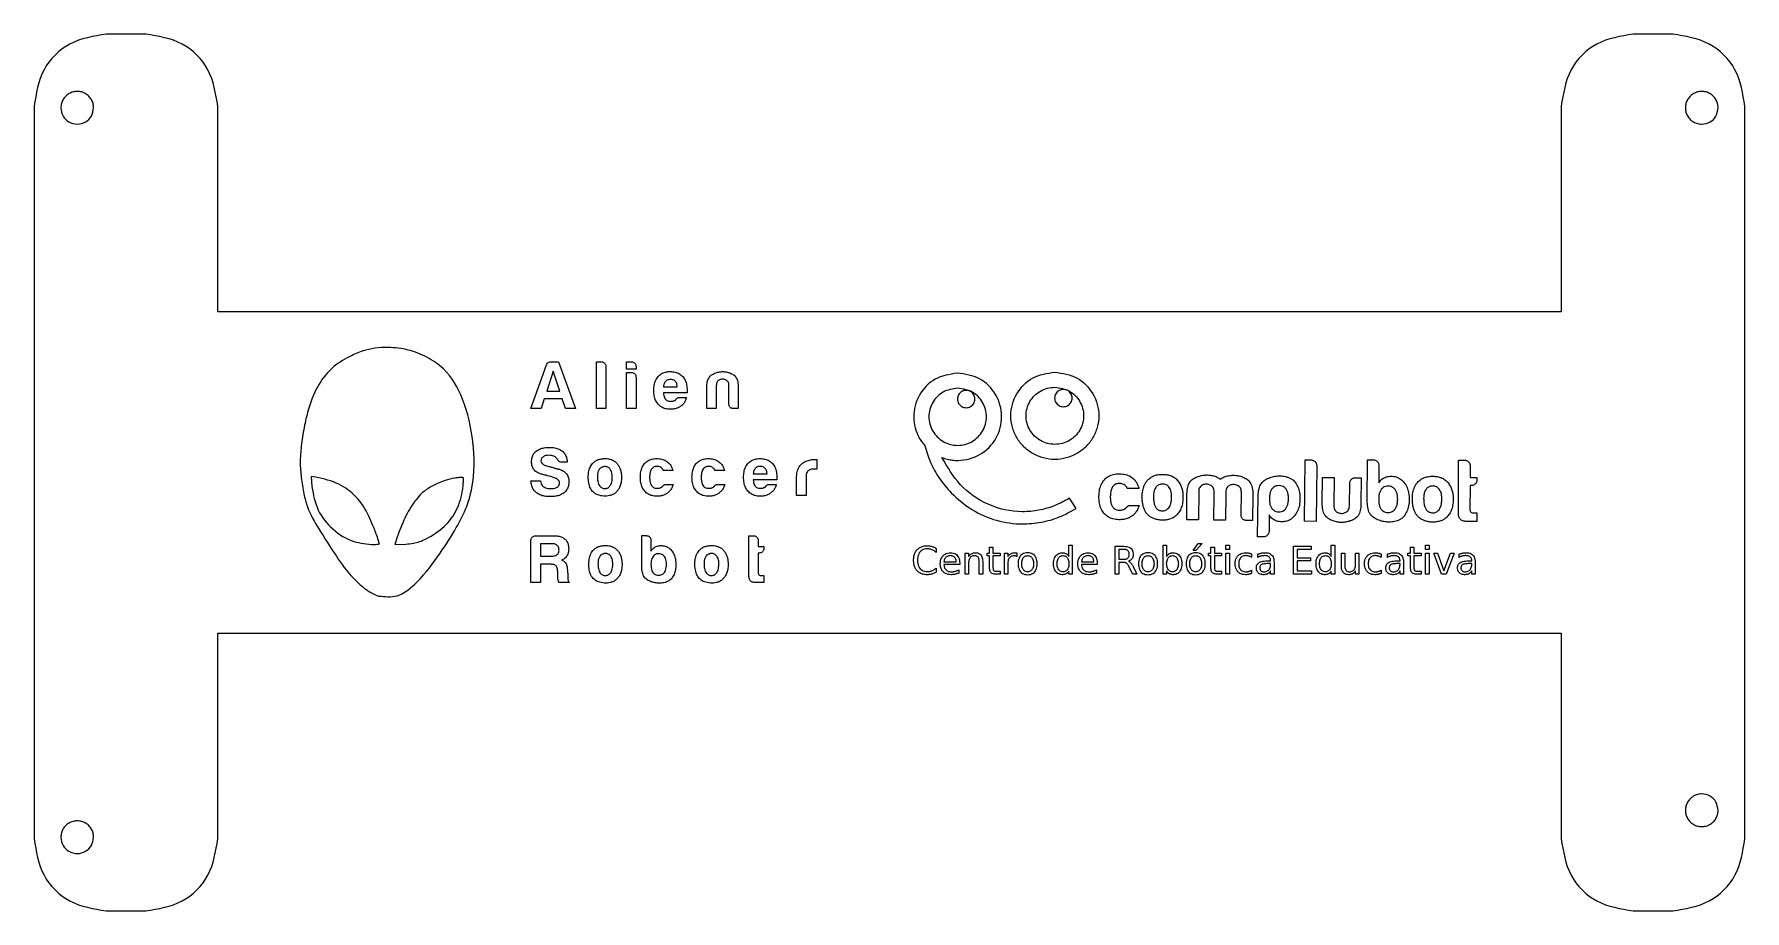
# Model space of a CAD drawing. Extents: x 0 to 191, y 0 to 98.
import ezdxf

# ---------------------------------------------------------------- set-up
doc = ezdxf.new("R2010")
doc.units = 0
doc.layers.add('Capa_1', color=7, linetype='CONTINUOUS')

msp = doc.modelspace()

# ---------------------------------------------------------------- linework, layer by layer
at = {"layer": 'Capa_1', "color": 7}
for p, q in [((12.525054, 97.844363), (8.105961, 97.844363)), ((8.105961, 97.844363), (8.105961, 97.844363)), ((182.987276, 97.844363), (178.568184, 97.844363)), ((0.071448, 89.810399), (0.071448, 8.105962)), ((20.559017, 66.87819), (20.559017, 89.810399)), ((170.53367, 89.810399), (170.53367, 66.87819)), ((191.021239, 8.105962), (191.021239, 89.810399)), ((6.698661, 89.640106), (6.698661, 89.640106)), ((188.041453, 89.640106), (188.041453, 89.640106)), ((170.53367, 66.87819), (20.559017, 66.87819)), ((57.761524, 61.304439), (58.610394, 61.304439)), ((57.761524, 61.304439), (57.761524, 61.304439)), ((58.610394, 61.304439), (60.505198, 56.089943)), ((62.825208, 61.304439), (63.37091, 61.304439)), ((62.825208, 56.089943), (62.825208, 61.304439)), ((62.825208, 61.304439), (62.825208, 61.304439)), ((66.191151, 61.304439), (66.736854, 61.304439)), ((66.191151, 60.470726), (66.191151, 61.304439)), ((66.191151, 61.304439), (66.191151, 61.304439)), ((55.518077, 56.089943), (57.246138, 60.955796)), ((58.00406, 60.258507), (57.276454, 58.045379)), ((58.731663, 58.045379), (58.00406, 60.258507)), ((58.00406, 60.258507), (58.00406, 60.258507)), ((63.886299, 60.804211), (63.886299, 56.089943)), ((67.252239, 60.470726), (66.191151, 60.470726)), ((66.191151, 60.12208), (66.736854, 60.12208)), ((66.191151, 56.089943), (66.191151, 60.12208)), ((66.191151, 60.12208), (66.191151, 60.12208)), ((67.252239, 60.789053), (67.252239, 60.470726)), ((67.252239, 59.606695), (67.252239, 56.089943)), ((57.276454, 58.045379), (58.731663, 58.045379)), ((70.315014, 58.51529), (71.861171, 58.51529)), ((70.315014, 58.51529), (70.315014, 58.51529)), ((72.937423, 57.833159), (70.315016, 57.833159)), ((72.134023, 57.332932), (72.891945, 57.332932)), ((72.134026, 57.332932), (72.134023, 57.332932)), ((75.15132, 56.089943), (75.15132, 58.454655)), ((76.212411, 58.666872), (76.212411, 56.089943)), ((77.622145, 56.605329), (77.622145, 58.666872)), ((78.668075, 58.454655), (78.668075, 56.089943)), ((56.654959, 56.089943), (55.518077, 56.089943)), ((56.988444, 57.166189), (56.654959, 56.089943)), ((59.019673, 57.166189), (56.988444, 57.166189)), ((59.368316, 56.089943), (59.019673, 57.166189)), ((60.505198, 56.089943), (59.368316, 56.089943)), ((63.886299, 56.089943), (62.825208, 56.089943)), ((67.252239, 56.089943), (66.191151, 56.089943)), ((76.212411, 56.089943), (75.15132, 56.089943)), ((77.622145, 56.605329), (77.622145, 56.605329)), ((78.668075, 56.089943), (78.137531, 56.089943)), ((78.668075, 56.089943), (78.668075, 56.089943)), ((58.473968, 50.420689), (58.473968, 50.420689)), ((59.580533, 50.102365), (58.974199, 50.102365)), ((87.445572, 50.420691), (87.445572, 49.344446)), ((31.521605, 48.427946), (30.988098, 48.522521)), ((30.988098, 48.522521), (31.067924, 47.378494)), ((55.518077, 48.010505), (56.579168, 48.010505)), ((55.518077, 48.010502), (55.518077, 48.010505)), ((57.352248, 48.601682), (57.321929, 48.616837)), ((63.234487, 49.420239), (63.234487, 49.420236)), ((71.360173, 49.192861), (70.299082, 49.192861)), ((77.121144, 49.192861), (76.060053, 49.192861)), ((80.3355, 48.813902), (81.88166, 48.813902)), ((80.3355, 48.813902), (80.3355, 48.813902)), ((82.957912, 48.13177), (80.335503, 48.13177)), ((85.171809, 46.388554), (85.171809, 48.34399)), ((86.232897, 48.465256), (86.232897, 46.388554)), ((87.445572, 49.344446), (87.096926, 49.344446)), ((62.506881, 46.752361), (62.506881, 46.752356)), ((70.632567, 47.631543), (71.390489, 47.631543)), ((70.632567, 47.631543), (70.632567, 47.631543)), ((76.393538, 47.631543), (77.15146, 47.631543)), ((76.393538, 47.631543), (76.393538, 47.631543)), ((82.154512, 47.631543), (82.912431, 47.631543)), ((82.154515, 47.631543), (82.154512, 47.631543)), ((86.232897, 46.388554), (85.171809, 46.388554)), ((85.171809, 46.388554), (85.171809, 46.388554)), ((38.602498, 41.000475), (38.602498, 41.000475)), ((40.594239, 41.757386), (40.343005, 40.908976)), ((40.343005, 40.908976), (41.563182, 40.980282)), ((43.840139, 41.556763), (43.840139, 41.556763)), ((55.518077, 36.687165), (55.518077, 41.355956)), ((56.063782, 41.901661), (58.049534, 41.901661)), ((57.913108, 41.007313), (56.594326, 41.007313)), ((56.594326, 41.007313), (56.594326, 39.627898)), ((67.888893, 38.44554), (67.888893, 41.916819)), ((67.888893, 41.916819), (68.404279, 41.916819)), ((68.919665, 41.401434), (68.919665, 40.188759)), ((68.919665, 41.401434), (68.919665, 41.401434)), ((79.85043, 37.445082), (79.85043, 41.901658)), ((79.85043, 41.901658), (80.396135, 41.901658)), ((80.896363, 41.386273), (80.896363, 40.704142)), ((80.896363, 40.704142), (81.517859, 40.704142)), ((81.517859, 40.704142), (81.517859, 40.491925)), ((100.744518, 40.489563), (100.744518, 40.045528)), ((100.744518, 40.489563), (100.744518, 40.489563)), ((106.712537, 39.951739), (106.712537, 40.614601)), ((106.712537, 40.614601), (107.098176, 40.614601)), ((107.098176, 40.614601), (107.098176, 39.951739)), ((107.098176, 40.614601), (107.098176, 40.614601)), ((115.567635, 39.597348), (115.567635, 40.860573)), ((115.567635, 40.860573), (115.951188, 40.860573)), ((115.951188, 40.860573), (115.951188, 37.617052)), ((120.743531, 37.617052), (120.743531, 40.729277)), ((120.743531, 40.729277), (121.694079, 40.729277)), ((121.164607, 40.383216), (121.164607, 39.278433)), ((121.694079, 40.383216), (121.164607, 40.383216)), ((121.164607, 40.383216), (121.164607, 40.383216)), ((126.098697, 37.617052), (126.098697, 40.860573)), ((126.098697, 40.860573), (126.484336, 40.860573)), ((126.484336, 40.860573), (126.484336, 39.597348)), ((129.433949, 40.247735), (130.017618, 41.031531)), ((129.752882, 40.247735), (129.433949, 40.247735)), ((130.43244, 41.031531), (129.752882, 40.247735)), ((130.017618, 41.031531), (130.43244, 41.031531)), ((130.017618, 41.031531), (130.017618, 41.031531)), ((131.426765, 39.951739), (131.426765, 40.614601)), ((131.426765, 40.614601), (131.812403, 40.614601)), ((131.812403, 40.614601), (131.812403, 39.951739)), ((131.812403, 40.614601), (131.812403, 40.614601)), ((133.108982, 40.860573), (133.492536, 40.860573)), ((133.108982, 40.374886), (133.108982, 40.860573)), ((133.108982, 40.860573), (133.108982, 40.860573)), ((133.492536, 40.374886), (133.108982, 40.374886)), ((133.492536, 40.860573), (133.492536, 40.374886)), ((140.638318, 40.729277), (142.606117, 40.729277)), ((140.638318, 37.617052), (140.638318, 40.729277)), ((140.638318, 40.729277), (140.638318, 40.729277)), ((142.606117, 40.374886), (141.059393, 40.374886)), ((141.059393, 40.374886), (141.059393, 39.453536)), ((142.606117, 40.729277), (142.606117, 40.374886)), ((144.859496, 39.597348), (144.859496, 40.860573)), ((144.859496, 40.860573), (145.24305, 40.860573)), ((145.24305, 40.860573), (145.24305, 37.617052)), ((153.706258, 39.951739), (153.706258, 40.614601)), ((153.706258, 40.614601), (154.091896, 40.614601)), ((154.091896, 40.614601), (154.091896, 39.951739)), ((154.091896, 40.614601), (154.091896, 40.614601)), ((155.388474, 40.860573), (155.772029, 40.860573)), ((155.388474, 40.374886), (155.388474, 40.860573)), ((155.388474, 40.860573), (155.388474, 40.860573)), ((155.772029, 40.374886), (155.388474, 40.374886)), ((155.772029, 40.860573), (155.772029, 40.374886)), ((56.594326, 39.627898), (57.852475, 39.627898)), ((56.594326, 39.627898), (56.594326, 39.627898)), ((57.731207, 38.718392), (56.594326, 38.718392)), ((56.594326, 38.718392), (56.594326, 36.687165)), ((63.29512, 39.71885), (63.29512, 39.718847)), ((70.647725, 38.73355), (70.647725, 38.73355)), ((75.135389, 39.71885), (75.135389, 39.718847)), ((81.002473, 39.976539), (80.896363, 39.976539)), ((80.896363, 39.976539), (80.896363, 37.733092)), ((100.744518, 38.296615), (100.744518, 37.856766)), ((103.379368, 38.6927), (101.615853, 38.6927)), ((101.628361, 38.990768), (102.995814, 38.990768)), ((102.995814, 38.990768), (102.995814, 38.99284)), ((103.379368, 38.880277), (103.379368, 38.6927)), ((103.379368, 38.880277), (103.379368, 38.880277)), ((103.994306, 37.617052), (103.994306, 39.951739)), ((103.994306, 39.951739), (104.379944, 39.951739)), ((104.379944, 39.951739), (104.379944, 39.589017)), ((104.379944, 38.936558), (104.379944, 37.617052)), ((105.566044, 37.617052), (105.566044, 39.013686)), ((105.949598, 39.026203), (105.949598, 37.617052)), ((105.949598, 39.026203), (105.949598, 39.026203)), ((106.431125, 39.653629), (106.431125, 39.951739)), ((106.431125, 39.951739), (106.712537, 39.951739)), ((106.712537, 39.653629), (106.431125, 39.653629)), ((106.712537, 38.38626), (106.712537, 39.653629)), ((107.098176, 39.951739), (107.888214, 39.951739)), ((107.888214, 39.653629), (107.098176, 39.653629)), ((107.098176, 39.653629), (107.098176, 38.38626)), ((107.888214, 39.951739), (107.888214, 39.653629)), ((108.380164, 37.616969), (108.380164, 39.951656)), ((108.380164, 39.951656), (108.765802, 39.951656)), ((108.765802, 39.951656), (108.765802, 39.588935)), ((108.765802, 38.846831), (108.765802, 37.616969)), ((109.745533, 39.987215), (109.747605, 39.593245)), ((109.747605, 39.593245), (109.747618, 39.593203)), ((110.96707, 40.00802), (110.96707, 40.00802)), ((110.96707, 39.682848), (110.96707, 39.682848)), ((114.260632, 38.782302), (114.260632, 38.782302)), ((115.567635, 39.597348), (115.567635, 39.597348)), ((118.73821, 38.6927), (116.974694, 38.6927)), ((116.987201, 38.990768), (118.354655, 38.990768)), ((118.354655, 38.990768), (118.354655, 38.99284)), ((118.73821, 38.880277), (118.73821, 38.6927)), ((118.73821, 38.880277), (118.73821, 38.880277)), ((121.164607, 39.278433), (121.694079, 39.278433)), ((121.623205, 38.932414), (121.164607, 38.932414)), ((121.164607, 38.932414), (121.164607, 37.617052)), ((122.219381, 39.076226), (122.219381, 39.076226)), ((122.7155, 37.617052), (122.317354, 38.415437)), ((122.740514, 38.467532), (123.167844, 37.617052)), ((124.40814, 40.00802), (124.40814, 40.00802)), ((124.40814, 39.682848), (124.40814, 39.682848)), ((126.484336, 39.597348), (126.484336, 39.597348)), ((127.789254, 38.782302), (127.789254, 38.782302)), ((129.727868, 40.00802), (129.727868, 40.00802)), ((129.727868, 39.682848), (129.727868, 39.682848)), ((131.145353, 39.653629), (131.145353, 39.951739)), ((131.145353, 39.951739), (131.426765, 39.951739)), ((131.426765, 39.653629), (131.145353, 39.653629)), ((131.426765, 38.38626), (131.426765, 39.653629)), ((131.812403, 39.951739), (132.602442, 39.951739)), ((132.602442, 39.653629), (131.812403, 39.653629)), ((131.812403, 39.653629), (131.812403, 38.38626)), ((132.602442, 39.951739), (132.602442, 39.653629)), ((133.108982, 39.951739), (133.492536, 39.951739)), ((133.108982, 37.617052), (133.108982, 39.951739)), ((133.108982, 39.951739), (133.108982, 39.951739)), ((133.492536, 39.951739), (133.492536, 37.617052)), ((135.973132, 39.862095), (135.973132, 39.503559)), ((135.973132, 39.86168), (135.973132, 39.862095)), ((136.669367, 39.491209), (136.669367, 39.8456)), ((137.54904, 39.090814), (138.08685, 39.090814)), ((138.08685, 38.790633), (137.70538, 38.790633)), ((137.70538, 38.790633), (137.70538, 38.790633)), ((138.08685, 39.090814), (138.08685, 39.128529)), ((138.08685, 38.705174), (138.08685, 38.790633)), ((138.470404, 38.94924), (138.470404, 38.949075)), ((138.470404, 38.949075), (138.470404, 37.617052)), ((141.059393, 39.453536), (142.541497, 39.453536)), ((142.541497, 39.099145), (141.059393, 39.099145)), ((141.059393, 39.099145), (141.059393, 37.971443)), ((142.541497, 39.453536), (142.541497, 39.099145)), ((143.552494, 38.782302), (143.552494, 38.782302)), ((144.859496, 39.597348), (144.859496, 39.597348)), ((145.993484, 38.538444), (145.993484, 39.951739)), ((145.993484, 39.951739), (146.377038, 39.951739)), ((145.993484, 38.538444), (145.993484, 38.538444)), ((146.377038, 39.951739), (146.377038, 38.553032)), ((146.958623, 40.00802), (146.958623, 40.00802)), ((146.958623, 40.00802), (146.958623, 40.00802)), ((147.565222, 38.628046), (147.565222, 39.951739)), ((147.565222, 39.951739), (147.948776, 39.951739)), ((147.948776, 39.951739), (147.948776, 37.617052)), ((150.423115, 39.862095), (150.423115, 39.503559)), ((150.423115, 39.86168), (150.423115, 39.862095)), ((151.11935, 39.491209), (151.11935, 39.8456)), ((151.999023, 39.090814), (152.536832, 39.090814)), ((152.536832, 38.790633), (152.155363, 38.790633)), ((152.155363, 38.790633), (152.155363, 38.790633)), ((152.536832, 39.090814), (152.536832, 39.128529)), ((152.536832, 38.705174), (152.536832, 38.790633)), ((152.920386, 38.94924), (152.920386, 38.949075)), ((152.920386, 38.949075), (152.920386, 37.617052)), ((153.424846, 39.653629), (153.424846, 39.951739)), ((153.424846, 39.951739), (153.706258, 39.951739)), ((153.706258, 39.653629), (153.424846, 39.653629)), ((153.706258, 38.38626), (153.706258, 39.653629)), ((154.091896, 39.951739), (154.881934, 39.951739)), ((154.881934, 39.653629), (154.091896, 39.653629)), ((154.091896, 39.653629), (154.091896, 38.38626)), ((154.881934, 39.951739), (154.881934, 39.653629)), ((155.388474, 39.951739), (155.772029, 39.951739)), ((155.388474, 37.617052), (155.388474, 39.951739)), ((155.388474, 39.951739), (155.388474, 39.951739)), ((155.772029, 39.951739), (155.772029, 37.617052)), ((156.29733, 39.951739), (156.703814, 39.951739)), ((157.172834, 37.617052), (156.29733, 39.951739)), ((156.29733, 39.951739), (156.29733, 39.951739)), ((156.703814, 39.951739), (157.433401, 37.992289)), ((157.433401, 37.992289), (158.162987, 39.951739)), ((158.569471, 39.951739), (157.693967, 37.617052)), ((158.162987, 39.951739), (158.569471, 39.951739)), ((159.123956, 39.491209), (159.123956, 39.8456)), ((160.003629, 39.090814), (160.541439, 39.090814)), ((160.541439, 38.790633), (160.159969, 38.790633)), ((160.159969, 38.790633), (160.159969, 38.790633)), ((160.541439, 39.090814), (160.541439, 39.128529)), ((160.541439, 38.705174), (160.541439, 38.790633)), ((160.924993, 38.94924), (160.924993, 38.949075)), ((160.924993, 38.949075), (160.924993, 37.617052)), ((56.594326, 36.687165), (55.518077, 36.687165)), ((55.518077, 36.687165), (55.518077, 36.687165)), ((58.519443, 37.338977), (58.504287, 37.899838)), ((59.823067, 36.687165), (58.640711, 36.687165)), ((59.595692, 38.051422), (59.626011, 37.429926)), ((62.567514, 37.050973), (62.567514, 37.050967)), ((74.407786, 37.050973), (74.407786, 37.050967)), ((81.199532, 37.475398), (81.517859, 37.475398)), ((81.517859, 37.475398), (81.517859, 36.687163)), ((81.517859, 36.687163), (81.517859, 36.687165)), ((103.289734, 38.098594), (103.289734, 37.735873)), ((104.379944, 37.617052), (103.994306, 37.617052)), ((105.949598, 37.617052), (105.566044, 37.617052)), ((107.494237, 37.93808), (107.888214, 37.93808)), ((107.888214, 37.617052), (107.494237, 37.617052)), ((107.888214, 37.93808), (107.888214, 37.617052)), ((108.765802, 37.616969), (108.380164, 37.616969)), ((115.567635, 37.617052), (115.567635, 37.967257)), ((115.951188, 37.617052), (115.567635, 37.617052)), ((118.648574, 38.098594), (118.648574, 37.735873)), ((121.164607, 37.617052), (120.743531, 37.617052)), ((123.167844, 37.617052), (122.7155, 37.617052)), ((126.484336, 37.617052), (126.098697, 37.617052)), ((126.484336, 37.967257), (126.484336, 37.617052)), ((132.208465, 37.93808), (132.602442, 37.93808)), ((132.602442, 37.617052), (132.208465, 37.617052)), ((132.602442, 37.93808), (132.602442, 37.617052)), ((133.492536, 37.617052), (133.108982, 37.617052)), ((135.973132, 38.061046), (135.973132, 37.706696)), ((138.08685, 37.617052), (138.08685, 37.971443)), ((138.470404, 37.617052), (138.08685, 37.617052)), ((142.643639, 37.617052), (140.638318, 37.617052)), ((141.059393, 37.971443), (142.643639, 37.971443)), ((142.643639, 37.971443), (142.643639, 37.617052)), ((144.859496, 37.617052), (144.859496, 37.967257)), ((145.24305, 37.617052), (144.859496, 37.617052)), ((147.565222, 37.617052), (147.565222, 37.975587)), ((147.948776, 37.617052), (147.565222, 37.617052)), ((150.423115, 38.061046), (150.423115, 37.706696)), ((152.536832, 37.617052), (152.536832, 37.971443)), ((152.920386, 37.617052), (152.536832, 37.617052)), ((154.487958, 37.93808), (154.881934, 37.93808)), ((154.881934, 37.617052), (154.487958, 37.617052)), ((154.881934, 37.93808), (154.881934, 37.617052)), ((155.772029, 37.617052), (155.388474, 37.617052)), ((157.693967, 37.617052), (157.172834, 37.617052)), ((160.541439, 37.617052), (160.541439, 37.971443)), ((160.924993, 37.617052), (160.541439, 37.617052)), ((38.491483, 35.175442), (38.491483, 35.175442)), ((20.559017, 8.105962), (20.559017, 31.038172)), ((20.559017, 31.038172), (170.53367, 31.038172)), ((170.53367, 31.038172), (170.53367, 8.105962)), ((188.041453, 11.278414), (188.041453, 11.278414)), ((6.698661, 8.276046), (6.698661, 8.276046)), ((8.105961, 0.071448), (12.525054, 0.071448)), ((178.568184, 0.071448), (182.987276, 0.071448))]:
    msp.add_line(p, q, dxfattribs=at)
at = {"layer": 'Capa_1', "color": 1}
for p, q in [((103.106634, 60.043552), (103.106634, 60.043552)), ((114.00319, 60.152946), (114.00319, 60.152946)), ((103.156626, 58.360571), (103.156626, 58.360571)), ((114.003482, 58.469965), (114.003489, 58.469965)), ((105.084716, 57.152724), (105.084716, 57.152724)), ((115.931353, 57.26184), (115.931353, 57.26184)), ((141.853845, 43.525841), (141.940264, 50.363251)), ((141.940264, 50.363251), (142.610547, 50.355001)), ((141.940264, 50.363251), (141.940264, 50.363251)), ((143.23583, 49.73766), (143.157007, 43.509625)), ((148.886302, 45.667902), (148.897767, 50.381316)), ((148.897767, 50.381316), (149.530645, 50.379751)), ((150.16209, 49.750177), (150.157218, 47.789763)), ((150.16209, 49.750177), (150.16209, 49.750177)), ((159.059216, 44.424258), (159.073404, 50.3385)), ((159.073404, 50.3385), (159.743687, 50.336651)), ((160.356645, 49.706935), (160.353348, 48.393591)), ((143.856096, 45.533196), (143.892641, 48.415497)), ((143.892641, 48.415497), (145.195516, 48.399281)), ((145.195516, 48.399281), (145.155818, 45.25838)), ((146.887204, 45.236901), (146.91902, 47.749508)), ((147.55978, 48.369978), (148.211289, 48.361871)), ((148.211289, 48.361871), (148.174744, 45.47957)), ((148.211289, 48.361871), (148.211289, 48.361871)), ((160.353348, 48.393591), (161.116643, 48.391742)), ((161.116643, 48.391742), (161.115926, 48.133141)), ((116.373875, 44.946927), (115.641532, 46.093385)), ((123.390314, 47.174271), (122.08701, 47.190487)), ((125.381817, 47.426613), (125.381817, 47.426613)), ((128.719045, 43.689138), (128.75559, 46.571439)), ((130.061904, 46.813966), (130.022206, 43.672922)), ((131.753449, 43.651443), (131.789994, 46.533886)), ((131.789994, 46.533886), (131.793147, 46.792344)), ((133.074381, 46.51767), (133.037836, 43.635512)), ((133.077534, 46.776271), (133.074381, 46.51767)), ((134.795735, 44.241758), (134.827551, 46.754507)), ((136.108499, 46.479975), (136.072097, 43.59739)), ((136.6412, 41.779648), (136.699386, 46.38012)), ((140.082618, 45.986956), (140.082618, 45.986956)), ((152.27498, 46.010995), (152.27498, 46.010995)), ((155.532382, 47.204285), (155.532382, 47.204285)), ((160.351055, 47.506127), (160.344463, 44.771477)), ((160.481472, 47.506127), (160.351055, 47.506127)), ((122.472383, 45.282277), (123.403356, 45.270613)), ((122.472383, 45.282277), (122.472383, 45.282277)), ((124.446688, 44.185856), (124.446688, 44.185856)), ((137.938055, 44.221132), (137.914838, 42.392152)), ((154.630645, 43.954424), (154.630645, 43.954424)), ((160.716221, 44.456405), (161.107184, 44.454982)), ((161.107184, 44.454982), (161.104604, 43.494263)), ((130.022206, 43.672922), (128.719045, 43.689138)), ((133.037836, 43.635512), (131.753449, 43.651443)), ((133.037836, 43.635512), (133.037836, 43.635512)), ((136.072097, 43.59739), (135.420588, 43.60564)), ((137.914838, 42.392152), (137.914838, 42.392152)), ((143.157007, 43.509625), (141.853845, 43.525841)), ((161.104604, 43.494263), (161.104604, 43.495259)), ((137.274221, 41.771682), (136.6412, 41.779648))]:
    msp.add_line(p, q, dxfattribs=at)
at = {"layer": 'Capa_1', "color": 7}
for points, knots in [([(8.105961, 97.844363), (6.695918, 97.625136), (3.920787, 97.193672), (0.722255, 93.995528), (0.290712, 91.220416), (0.071448, 89.810399)], [0, 0, 0, 0, 4.205946, 8.277792, 12.483636, 12.483636, 12.483636, 12.483636]), ([(20.559017, 89.810399), (20.339798, 91.220406), (19.908353, 93.995446), (16.710101, 97.193698), (13.935061, 97.625144), (12.525054, 97.844363)], [0, 0, 0, 0, 4.205807, 8.277466, 12.483274, 12.483274, 12.483274, 12.483274]), ([(178.568184, 97.844363), (177.15814, 97.625136), (174.383009, 97.193673), (171.184477, 93.995528), (170.752934, 91.220416), (170.53367, 89.810399)], [0, 0, 0, 0, 4.205946, 8.277792, 12.483637, 12.483637, 12.483637, 12.483637]), ([(191.021239, 89.810399), (190.802021, 91.220406), (190.370575, 93.995446), (187.172323, 97.193698), (184.397283, 97.625144), (182.987276, 97.844363)], [0, 0, 0, 0, 4.205807, 8.277466, 12.483274, 12.483274, 12.483274, 12.483274]), ([(6.698661, 89.640106), (6.648539, 89.318632), (6.549781, 88.68522), (5.823777, 87.987907), (4.876705, 87.729448), (3.919804, 87.988115), (3.222704, 88.684407), (3.008648, 89.482072), (3.093534, 90.117319), (3.277609, 90.562391), (3.570676, 90.944476), (3.95282, 91.237517), (4.397631, 91.421757), (4.875043, 91.484787), (5.352503, 91.421758), (5.797171, 91.237513), (6.179841, 90.944492), (6.470949, 90.562335), (6.662292, 90.117529), (6.686504, 89.799687), (6.698661, 89.640106)], [0, 0, 0, 0, 0.953491, 1.878702, 2.832193, 3.785684, 4.710894, 5.664385, 6.141761, 6.615186, 7.092562, 7.569937, 8.043363, 8.520738, 8.998114, 9.471539, 9.948915, 10.42629, 10.899716, 11.377091, 11.377091, 11.377091, 11.377091]), ([(188.041453, 89.640106), (187.991273, 89.318656), (187.892403, 88.685289), (187.167234, 87.987639), (186.376672, 87.773719), (185.740482, 87.858587), (185.295598, 88.042666), (184.913462, 88.335731), (184.620435, 88.717875), (184.436191, 89.162684), (184.373162, 89.640106), (184.436191, 90.11753), (184.620435, 90.562335), (184.913456, 90.944493), (185.295613, 91.237514), (185.740422, 91.421758), (186.217835, 91.484786), (186.695295, 91.421758), (187.139963, 91.237513), (187.522633, 90.944492), (187.813741, 90.562335), (188.005084, 90.117529), (188.029296, 89.799687), (188.041453, 89.640106)], [0, 0, 0, 0, 0.953491, 1.878702, 2.832193, 3.309568, 3.782993, 4.260369, 4.737745, 5.21117, 5.688546, 6.165922, 6.639347, 7.116724, 7.5941, 8.067525, 8.544902, 9.022277, 9.495702, 9.973078, 10.450454, 10.923879, 11.401255, 11.401255, 11.401255, 11.401255]), ([(38.491483, 35.175442), (38.184864, 35.310819), (37.503712, 35.611556), (36.564406, 36.318475), (35.21423, 37.588599), (33.668722, 39.776101), (31.981077, 42.415967), (30.620465, 44.704649), (30.137127, 46.690399), (29.871618, 48.340625), (29.716986, 50.12054), (29.87783, 51.98836), (30.171713, 53.937563), (30.680144, 56.201339), (31.554817, 58.502765), (33.142119, 60.632612), (35.020202, 61.811225), (36.678002, 62.524318), (38.129867, 62.872437), (39.833857, 62.942521), (41.840503, 62.719684), (43.9472, 61.887308), (46.32438, 60.276289), (48.215663, 56.910614), (49.202154, 52.328357), (49.259755, 48.198499), (48.363143, 44.996711), (47.114617, 42.574078), (45.275022, 39.72695), (43.26347, 37.076757), (40.864435, 34.948182), (39.209812, 35.106647), (38.491483, 35.175442)], [0, 0, 0, 0, 1.002849, 2.227818, 3.501117, 6.556039, 10.203843, 12.949324, 14.453291, 16.299753, 17.968472, 19.795006, 21.90645, 23.881412, 26.749029, 29.234016, 31.69515, 33.299338, 34.640152, 36.145885, 38.397833, 40.640583, 42.88272, 46.883423, 51.792311, 56.911952, 59.059097, 61.702119, 65.061417, 69.171284, 71.891928, 73.979213, 73.979213, 73.979213, 73.979213]), ([(57.246138, 60.955796), (57.279768, 61.024564), (57.344159, 61.156235), (57.537761, 61.286718), (57.684517, 61.29834), (57.761524, 61.304439)], [0, 0, 0, 0, 0.226752, 0.434163, 0.663155, 0.663155, 0.663155, 0.663155]), ([(63.37091, 61.304439), (63.416267, 61.301322), (63.505504, 61.295188), (63.632668, 61.242073), (63.700244, 61.182992), (63.734715, 61.152855)], [0, 0, 0, 0, 0.135791, 0.267165, 0.403954, 0.403954, 0.403954, 0.403954]), ([(63.734715, 61.152855), (63.76491, 61.121322), (63.824481, 61.059112), (63.8774, 60.936155), (63.883277, 60.849016), (63.886299, 60.804211)], [0, 0, 0, 0, 0.130256, 0.25698, 0.391099, 0.391099, 0.391099, 0.391099]), ([(66.736854, 61.304439), (66.782292, 61.301404), (66.87169, 61.295433), (66.997651, 61.241116), (67.104415, 61.156615), (67.188916, 61.049851), (67.243233, 60.92389), (67.249204, 60.834492), (67.252239, 60.789053)], [0, 0, 0, 0, 0.13579, 0.267162, 0.403952, 0.540741, 0.672114, 0.807903, 0.807903, 0.807903, 0.807903]), ([(66.736854, 60.12208), (66.782292, 60.119045), (66.87169, 60.113074), (66.997651, 60.058758), (67.104416, 59.974259), (67.188916, 59.867495), (67.243233, 59.741533), (67.249204, 59.652133), (67.252239, 59.606695)], [0, 0, 0, 0, 0.13579, 0.267162, 0.40395, 0.54074, 0.672113, 0.807905, 0.807905, 0.807905, 0.807905]), ([(69.723834, 56.575013), (69.62546, 56.709232), (69.418926, 56.991022), (69.269039, 57.536994), (69.223273, 58.127405), (69.266604, 58.715236), (69.420499, 59.237609), (69.68833, 59.666385), (70.062359, 59.987591), (70.534833, 60.178998), (71.067205, 60.231075), (71.602054, 60.178592), (72.101335, 60.001537), (72.346989, 59.777328), (72.467508, 59.66733)], [0, 0, 0, 0, 0.49567, 1.040647, 1.66783, 2.269699, 2.798702, 3.285573, 3.765852, 4.252865, 4.790402, 5.354532, 5.858421, 6.343727, 6.343727, 6.343727, 6.343727]), ([(71.861171, 58.51529), (71.852045, 58.598973), (71.835165, 58.753762), (71.765141, 58.962077), (71.655961, 59.129589), (71.501211, 59.250153), (71.305635, 59.321116), (71.093143, 59.340722), (70.882167, 59.320448), (70.692942, 59.247741), (70.534075, 59.126776), (70.411756, 58.960318), (70.334704, 58.750287), (70.321845, 58.59682), (70.315014, 58.51529)], [0, 0, 0, 0, 0.25201, 0.466143, 0.652998, 0.843708, 1.043598, 1.268845, 1.479021, 1.674192, 1.868899, 2.070004, 2.285859, 2.530495, 2.530495, 2.530495, 2.530495]), ([(72.467508, 59.66733), (72.565759, 59.530766), (72.770812, 59.245752), (72.922134, 58.701093), (72.953023, 58.299926), (72.952563, 58.068397), (72.952582, 58.033027), (72.952575, 58.001587), (72.952585, 57.975199), (72.952562, 57.95499), (72.952651, 57.928587), (72.951613, 57.897088), (72.947841, 57.861036), (72.94054, 57.841502), (72.937423, 57.833159)], [0, 0, 0, 0, 0.501339, 1.046317, 1.666788, 1.705526, 1.740896, 1.772898, 1.799846, 1.820057, 1.833531, 1.879037, 1.914766, 1.941397, 1.941397, 1.941397, 1.941397]), ([(75.15132, 58.454655), (75.160459, 58.65879), (75.176929, 59.026652), (75.341595, 59.531689), (75.574021, 59.738235), (75.681867, 59.834073)], [0, 0, 0, 0, 0.614226, 1.106869, 1.533339, 1.533339, 1.533339, 1.533339]), ([(75.681867, 59.834073), (75.804849, 59.904325), (76.049227, 60.043923), (76.456761, 60.1727), (76.737654, 60.199507), (76.879381, 60.213032)], [0, 0, 0, 0, 0.424148, 0.842829, 1.269219, 1.269219, 1.269219, 1.269219]), ([(77.394767, 59.197419), (77.346707, 59.230791), (77.251635, 59.296809), (77.084284, 59.352263), (76.909797, 59.370087), (76.734719, 59.352706), (76.569104, 59.295079), (76.41865, 59.203547), (76.294668, 59.066922), (76.222938, 58.87887), (76.216094, 58.741039), (76.212411, 58.666872)], [0, 0, 0, 0, 0.174783, 0.345759, 0.5219, 0.69804, 0.869016, 1.0438, 1.221576, 1.412048, 1.633945, 1.633945, 1.633945, 1.633945]), ([(76.879381, 60.213032), (77.024613, 60.206068), (77.312026, 60.192287), (77.726974, 60.066621), (78.12246, 59.884212), (78.461842, 59.554399), (78.642716, 59.044704), (78.659021, 58.665305), (78.668075, 58.454655)], [0, 0, 0, 0, 0.434587, 0.860044, 1.291645, 1.732299, 2.238035, 2.869351, 2.869351, 2.869351, 2.869351]), ([(77.622145, 58.666872), (77.618041, 58.74094), (77.610381, 58.879179), (77.534245, 59.070748), (77.440517, 59.15587), (77.394767, 59.197419)], [0, 0, 0, 0, 0.222082, 0.414488, 0.597958, 0.597958, 0.597958, 0.597958]), ([(70.315016, 57.833159), (70.321994, 57.737408), (70.334891, 57.560407), (70.406075, 57.316442), (70.498947, 57.193421), (70.542392, 57.135873)], [0, 0, 0, 0, 0.288108, 0.532582, 0.747464, 0.747464, 0.747464, 0.747464]), ([(70.542392, 57.135873), (70.590686, 57.086961), (70.689387, 56.986997), (70.900815, 56.908169), (71.107513, 56.887658), (71.292781, 56.901109), (71.443841, 56.931994), (71.538009, 56.987131), (71.601742, 57.010114), (71.62739, 57.02555), (71.65272, 57.047841), (71.679375, 57.075199), (71.708722, 57.106191), (71.742082, 57.13244), (71.758244, 57.175894), (71.798113, 57.21378), (71.84845, 57.264354), (71.927214, 57.303535), (72.02524, 57.329048), (72.096217, 57.331582), (72.134026, 57.332932)], [0, 0, 0, 0, 0.204074, 0.417073, 0.659427, 0.823225, 0.973964, 1.116421, 1.147386, 1.176849, 1.205532, 1.248406, 1.291281, 1.334155, 1.372598, 1.42631, 1.49667, 1.586332, 1.685604, 1.798764, 1.798764, 1.798764, 1.798764]), ([(72.891945, 57.332932), (72.849546, 57.200341), (72.767792, 56.944686), (72.550901, 56.606831), (72.353165, 56.443592), (72.255291, 56.362793)], [0, 0, 0, 0, 0.416733, 0.803529, 1.18262, 1.18262, 1.18262, 1.18262]), ([(72.255291, 56.362793), (72.144642, 56.292408), (71.91786, 56.14815), (71.509739, 56.037518), (71.043793, 55.999087), (70.551489, 56.049593), (70.072464, 56.235311), (69.839504, 56.462306), (69.723834, 56.575013)], [0, 0, 0, 0, 0.391494, 0.802391, 1.252079, 1.789616, 2.276629, 2.756909, 2.756909, 2.756909, 2.756909]), ([(77.758571, 56.226367), (77.731258, 56.261615), (77.676406, 56.332404), (77.630158, 56.464462), (77.624877, 56.557294), (77.622145, 56.605329)], [0, 0, 0, 0, 0.133154, 0.267411, 0.411375, 0.411375, 0.411375, 0.411375]), ([(78.137531, 56.089943), (78.089496, 56.092676), (77.996664, 56.097956), (77.864607, 56.144203), (77.793819, 56.199054), (77.758571, 56.226367)], [0, 0, 0, 0, 0.143964, 0.27822, 0.411371, 0.411371, 0.411371, 0.411371]), ([(56.109256, 51.345353), (56.237768, 51.428632), (56.512255, 51.606507), (57.033437, 51.728821), (57.598183, 51.768687), (58.155625, 51.728267), (58.652283, 51.597755), (58.911699, 51.416315), (59.034831, 51.330195)], [0, 0, 0, 0, 0.456465, 0.974963, 1.581323, 2.152556, 2.648143, 3.095906, 3.095906, 3.095906, 3.095906]), ([(55.745455, 49.480869), (55.714694, 49.546175), (55.650035, 49.683445), (55.603984, 49.921211), (55.584302, 50.243535), (55.626859, 50.629826), (55.800044, 51.045114), (56.005957, 51.245051), (56.109256, 51.345353)], [0, 0, 0, 0, 0.215849, 0.453706, 0.720354, 1.183712, 1.609018, 2.03717, 2.03717, 2.03717, 2.03717]), ([(56.867178, 50.708699), (56.821574, 50.669337), (56.731547, 50.591633), (56.656125, 50.423116), (56.620383, 50.212276), (56.729897, 49.941243), (57.075749, 49.748301), (57.354506, 49.675444), (57.51899, 49.632453)], [0, 0, 0, 0, 0.178644, 0.352655, 0.541308, 0.809037, 1.165036, 1.677465, 1.677465, 1.677465, 1.677465]), ([(58.974199, 50.102365), (58.902471, 50.108207), (58.764339, 50.119459), (58.580108, 50.237436), (58.49012, 50.390352), (58.419927, 50.518566), (58.347215, 50.604782), (58.234706, 50.707806), (58.052816, 50.799228), (57.799907, 50.863952), (57.524306, 50.881291), (57.261408, 50.865301), (57.033912, 50.818264), (56.919072, 50.7428), (56.867178, 50.708699)], [0, 0, 0, 0, 0.213485, 0.411127, 0.626515, 0.7383, 0.849577, 0.962875, 1.194215, 1.450367, 1.742566, 2.017727, 2.241994, 2.42688, 2.42688, 2.42688, 2.42688]), ([(59.034831, 51.330195), (59.138447, 51.220308), (59.345027, 51.001224), (59.532835, 50.57019), (59.564282, 50.261763), (59.580533, 50.102365)], [0, 0, 0, 0, 0.450708, 0.898586, 1.377632, 1.377632, 1.377632, 1.377632]), ([(62.021812, 49.268652), (62.0509, 49.355442), (62.107305, 49.523733), (62.228663, 49.755291), (62.334071, 49.886584), (62.385613, 49.950783)], [0, 0, 0, 0, 0.274413, 0.532106, 0.778684, 0.778684, 0.778684, 0.778684]), ([(62.385613, 49.950783), (62.477293, 50.043092), (62.659055, 50.226102), (63.012591, 50.409354), (63.269711, 50.456971), (63.40123, 50.481327)], [0, 0, 0, 0, 0.38872, 0.770667, 1.170609, 1.170609, 1.170609, 1.170609]), ([(63.40123, 50.481327), (63.534586, 50.495572), (63.792386, 50.52311), (64.173468, 50.495525), (64.408212, 50.424897), (64.522953, 50.390375)], [0, 0, 0, 0, 0.402, 0.777135, 1.135818, 1.135818, 1.135818, 1.135818]), ([(64.522953, 50.390375), (64.643314, 50.333464), (64.880482, 50.221322), (65.175563, 49.946999), (65.305642, 49.718429), (65.371824, 49.602137)], [0, 0, 0, 0, 0.397886, 0.784021, 1.183957, 1.183957, 1.183957, 1.183957]), ([(68.222378, 46.873624), (68.124004, 47.007843), (67.91747, 47.289633), (67.767583, 47.835605), (67.721817, 48.426017), (67.765148, 49.013847), (67.919043, 49.53622), (68.186874, 49.964996), (68.560903, 50.286202), (69.033377, 50.477609), (69.565749, 50.529686), (70.100598, 50.477203), (70.599879, 50.300148), (70.845533, 50.075939), (70.966052, 49.965941)], [0, 0, 0, 0, 0.49567, 1.040647, 1.66783, 2.269699, 2.798702, 3.285573, 3.765852, 4.252865, 4.790402, 5.354532, 5.858421, 6.343727, 6.343727, 6.343727, 6.343727]), ([(70.966052, 49.965941), (71.023375, 49.889432), (71.138582, 49.735666), (71.271025, 49.474267), (71.330171, 49.287565), (71.360173, 49.192861)], [0, 0, 0, 0, 0.28645, 0.575699, 0.873453, 0.873453, 0.873453, 0.873453]), ([(73.983349, 46.873624), (73.884975, 47.007843), (73.678442, 47.289633), (73.528554, 47.835605), (73.482788, 48.426017), (73.526119, 49.013847), (73.680014, 49.53622), (73.947845, 49.964996), (74.321875, 50.286202), (74.79435, 50.477609), (75.326722, 50.529686), (75.861571, 50.477203), (76.360851, 50.300148), (76.606504, 50.075939), (76.727023, 49.965941)], [0, 0, 0, 0, 0.49567, 1.040647, 1.66783, 2.269699, 2.798702, 3.285573, 3.765852, 4.252866, 4.790405, 5.354533, 5.858422, 6.343727, 6.343727, 6.343727, 6.343727]), ([(76.727023, 49.965941), (76.784347, 49.889432), (76.899553, 49.735666), (77.031997, 49.474267), (77.091143, 49.287565), (77.121144, 49.192861)], [0, 0, 0, 0, 0.28645, 0.575699, 0.873453, 0.873453, 0.873453, 0.873453]), ([(79.744323, 46.873624), (79.645949, 47.007843), (79.439416, 47.289633), (79.289528, 47.835605), (79.243762, 48.426017), (79.287093, 49.013847), (79.440988, 49.53622), (79.708819, 49.964996), (80.082848, 50.286202), (80.555323, 50.477609), (81.087694, 50.529686), (81.622543, 50.477203), (82.121824, 50.300148), (82.367478, 50.075939), (82.487997, 49.965941)], [0, 0, 0, 0, 0.49567, 1.040647, 1.66783, 2.269699, 2.798702, 3.285573, 3.765852, 4.252865, 4.790402, 5.354532, 5.858421, 6.343727, 6.343727, 6.343727, 6.343727]), ([(82.487997, 49.965941), (82.586248, 49.829378), (82.791301, 49.544363), (82.942623, 48.999704), (82.973512, 48.598537), (82.973052, 48.367008), (82.973071, 48.331638), (82.973064, 48.300198), (82.973074, 48.27381), (82.973051, 48.253601), (82.97314, 48.227198), (82.972102, 48.195699), (82.96833, 48.159647), (82.961029, 48.140113), (82.957912, 48.13177)], [0, 0, 0, 0, 0.501339, 1.046317, 1.666788, 1.705526, 1.740896, 1.772898, 1.799846, 1.820057, 1.833531, 1.879037, 1.914766, 1.941397, 1.941397, 1.941397, 1.941397]), ([(85.338552, 49.329287), (85.380793, 49.415615), (85.462782, 49.583176), (85.627381, 49.803246), (85.814888, 49.983425), (86.024176, 50.124476), (86.248392, 50.236581), (86.493798, 50.320921), (86.754173, 50.376976), (87.022864, 50.413105), (87.210814, 50.420824), (87.317006, 50.420684), (87.34227, 50.420694), (87.369779, 50.420691), (87.397288, 50.420692), (87.422553, 50.420691), (87.438273, 50.420691), (87.445572, 50.420691)], [0, 0, 0, 0, 0.287812, 0.558645, 0.819533, 1.064325, 1.31289, 1.56963, 1.840551, 2.110675, 2.382099, 2.403994, 2.429258, 2.45789, 2.486522, 2.511787, 2.533684, 2.533684, 2.533684, 2.533684]), ([(38.602498, 41.000475), (38.529445, 41.251134), (38.327598, 41.943715), (37.914086, 42.973057), (37.262059, 44.55562), (36.145351, 46.300374), (34.047192, 47.85876), (32.398355, 48.230355), (31.521605, 48.427946)], [0, 0, 0, 0, 0.782961, 2.163351, 3.323058, 5.921034, 8.273104, 10.944022, 10.944022, 10.944022, 10.944022]), ([(43.840139, 41.556763), (44.542969, 41.972034), (45.921978, 42.786828), (47.358006, 44.784567), (47.835938, 46.491222), (47.976534, 47.665897), (47.968861, 48.047099), (48.039395, 48.401614), (47.744215, 48.40887), (47.445144, 48.393135), (46.788251, 48.313569), (45.885637, 48.073134), (44.795926, 47.608776), (43.570957, 46.95233), (42.428392, 45.655567), (41.363688, 43.882955), (40.854415, 42.47611), (40.594239, 41.757386)], [0, 0, 0, 0, 2.429753, 4.767375, 7.139551, 7.749454, 8.209709, 8.422743, 8.582818, 8.933514, 9.405153, 10.518506, 11.747261, 12.949845, 14.651959, 16.842133, 19.129703, 19.129703, 19.129703, 19.129703]), ([(56.124415, 46.706878), (56.010811, 46.813963), (55.780066, 47.031466), (55.574615, 47.495172), (55.537613, 47.832434), (55.518077, 48.010502)], [0, 0, 0, 0, 0.464773, 0.944017, 1.480082, 1.480082, 1.480082, 1.480082]), ([(56.169889, 48.995799), (56.107045, 49.035585), (55.983497, 49.113802), (55.836326, 49.281593), (55.775982, 49.413925), (55.745455, 49.480869)], [0, 0, 0, 0, 0.222425, 0.437273, 0.657236, 0.657236, 0.657236, 0.657236]), ([(57.200663, 48.647156), (57.047674, 48.682889), (56.777073, 48.746092), (56.42615, 48.852003), (56.245178, 48.953552), (56.169889, 48.995799)], [0, 0, 0, 0, 0.471815, 0.834528, 1.092926, 1.092926, 1.092926, 1.092926]), ([(56.579168, 48.010505), (56.596279, 47.918427), (56.628142, 47.746965), (56.744973, 47.518358), (56.868326, 47.420865), (56.927811, 47.373851)], [0, 0, 0, 0, 0.280647, 0.522602, 0.747948, 0.747948, 0.747948, 0.747948]), ([(56.927811, 47.373851), (57.001997, 47.330736), (57.159242, 47.239347), (57.446651, 47.175149), (57.747809, 47.155549), (58.035554, 47.171078), (58.27853, 47.223643), (58.472899, 47.315525), (58.617444, 47.448204), (58.699217, 47.620166), (58.742857, 47.863032), (58.54812, 48.199479), (58.028528, 48.427341), (57.606018, 48.536262), (57.352248, 48.601682)], [0, 0, 0, 0, 0.256126, 0.542892, 0.872169, 1.160775, 1.404674, 1.613319, 1.79917, 1.979944, 2.177169, 2.516122, 3.041322, 3.831177, 3.831177, 3.831177, 3.831177]), ([(57.321929, 48.616837), (57.317437, 48.61796), (57.299472, 48.622452), (57.25905, 48.632558), (57.22312, 48.641542), (57.200663, 48.647156)], [0, 0, 0, 0, 0.013889, 0.055555, 0.124998, 0.124998, 0.124998, 0.124998]), ([(57.51899, 49.632453), (57.57111, 49.617557), (57.66486, 49.590763), (57.791036, 49.558909), (57.865871, 49.546725), (57.89795, 49.541502)], [0, 0, 0, 0, 0.162643, 0.29255, 0.390019, 0.390019, 0.390019, 0.390019]), ([(57.89795, 49.541502), (57.955752, 49.522339), (58.065629, 49.485913), (58.222233, 49.43526), (58.321238, 49.404434), (58.367861, 49.389917)], [0, 0, 0, 0, 0.182687, 0.347273, 0.493765, 0.493765, 0.493765, 0.493765]), ([(58.367861, 49.389917), (58.411667, 49.380441), (58.492612, 49.362931), (58.603829, 49.337869), (58.671048, 49.321503), (58.701346, 49.314126)], [0, 0, 0, 0, 0.134456, 0.248453, 0.342002, 0.342002, 0.342002, 0.342002]), ([(58.701346, 49.314126), (58.748506, 49.293915), (58.842825, 49.253492), (58.984304, 49.192858), (59.078623, 49.152437), (59.125783, 49.132226)], [0, 0, 0, 0, 0.153924, 0.307848, 0.461773, 0.461773, 0.461773, 0.461773]), ([(59.125783, 49.132226), (59.18964, 49.08993), (59.315141, 49.006805), (59.475345, 48.847638), (59.555663, 48.723955), (59.595692, 48.662314)], [0, 0, 0, 0, 0.229468, 0.450986, 0.671064, 0.671064, 0.671064, 0.671064]), ([(59.595692, 48.662314), (59.629164, 48.59029), (59.696284, 48.445866), (59.75064, 48.209152), (59.773283, 47.877647), (59.727244, 47.470988), (59.546484, 47.017745), (59.326366, 46.800113), (59.216732, 46.691717)], [0, 0, 0, 0, 0.237745, 0.476728, 0.723329, 1.232235, 1.694007, 2.152227, 2.152227, 2.152227, 2.152227]), ([(62.506881, 46.752356), (62.439843, 46.817172), (62.304027, 46.948487), (62.152613, 47.198861), (62.042838, 47.484703), (61.971865, 47.796181), (61.925517, 48.120737), (61.911212, 48.431013), (61.923789, 48.723894), (61.958327, 48.998036), (62.000549, 49.178012), (62.021812, 49.268652)], [0, 0, 0, 0, 0.278775, 0.564783, 0.868793, 1.19438, 1.520942, 1.851406, 2.124513, 2.399647, 2.678794, 2.678794, 2.678794, 2.678794]), ([(63.234487, 49.420236), (63.170537, 49.332899), (63.034749, 49.14745), (62.948731, 48.779256), (62.937063, 48.378781), (62.977125, 47.991977), (63.049534, 47.660299), (63.156728, 47.493253), (63.204168, 47.419326)], [0, 0, 0, 0, 0.321911, 0.683531, 1.110053, 1.52149, 1.851203, 2.112964, 2.112964, 2.112964, 2.112964]), ([(63.567972, 49.586982), (63.52156, 49.573068), (63.435478, 49.547261), (63.320709, 49.493307), (63.261741, 49.443335), (63.234487, 49.420239)], [0, 0, 0, 0, 0.145405, 0.269687, 0.376489, 0.376489, 0.376489, 0.376489]), ([(64.416843, 49.238338), (64.37982, 49.293494), (64.310124, 49.397326), (64.175581, 49.518363), (64.026918, 49.592626), (63.873054, 49.625595), (63.717252, 49.627584), (63.61813, 49.600624), (63.567972, 49.586982)], [0, 0, 0, 0, 0.198751, 0.37415, 0.536095, 0.691376, 0.842959, 0.998241, 0.998241, 0.998241, 0.998241]), ([(63.977248, 47.191954), (64.030455, 47.213426), (64.140618, 47.257883), (64.282929, 47.38224), (64.416334, 47.545707), (64.520338, 47.775217), (64.581492, 48.074301), (64.592616, 48.297076), (64.598744, 48.419784)], [0, 0, 0, 0, 0.171043, 0.354133, 0.559041, 0.800901, 1.101234, 1.46952, 1.46952, 1.46952, 1.46952]), ([(64.598744, 48.419784), (64.595193, 48.531012), (64.588671, 48.735295), (64.53506, 49.016897), (64.453912, 49.168902), (64.416843, 49.238338)], [0, 0, 0, 0, 0.334097, 0.613604, 0.848655, 0.848655, 0.848655, 0.848655]), ([(65.371824, 49.602137), (65.423827, 49.486284), (65.530356, 49.248961), (65.61183, 48.852494), (65.63533, 48.474516), (65.622493, 48.13583), (65.588836, 47.856385), (65.529593, 47.606516), (65.450794, 47.384763), (65.361725, 47.185342), (65.286745, 47.067112), (65.250556, 47.010047)], [0, 0, 0, 0, 0.38001, 0.778445, 1.205526, 1.513973, 1.794119, 2.048627, 2.282473, 2.499509, 2.701994, 2.701994, 2.701994, 2.701994]), ([(69.040933, 49.420236), (68.985188, 49.340747), (68.86274, 49.166139), (68.784575, 48.815628), (68.759035, 48.420296), (68.784428, 48.02683), (68.861876, 47.680328), (68.985145, 47.51108), (69.040933, 47.434484)], [0, 0, 0, 0, 0.28887, 0.634535, 1.056692, 1.477169, 1.817961, 2.099697, 2.099697, 2.099697, 2.099697]), ([(70.299082, 49.192861), (70.282779, 49.224035), (70.252401, 49.28212), (70.202197, 49.35885), (70.123913, 49.449729), (70.000243, 49.54925), (69.804063, 49.619541), (69.591576, 49.639523), (69.381217, 49.618547), (69.189723, 49.548086), (69.09049, 49.462819), (69.040933, 49.420236)], [0, 0, 0, 0, 0.105519, 0.196609, 0.27425, 0.46496, 0.664849, 0.890094, 1.100271, 1.295443, 1.490151, 1.490151, 1.490151, 1.490151]), ([(74.801904, 49.420236), (74.74616, 49.340747), (74.623711, 49.166139), (74.545546, 48.815628), (74.520007, 48.420296), (74.545399, 48.02683), (74.622847, 47.680328), (74.746116, 47.51108), (74.801904, 47.434484)], [0, 0, 0, 0, 0.28887, 0.634535, 1.056692, 1.477169, 1.817961, 2.099697, 2.099697, 2.099697, 2.099697]), ([(76.060053, 49.192861), (76.04375, 49.224035), (76.013372, 49.28212), (75.963168, 49.35885), (75.884884, 49.449729), (75.761214, 49.54925), (75.565034, 49.619541), (75.352547, 49.639523), (75.142189, 49.618547), (74.950694, 49.548086), (74.851461, 49.462819), (74.801904, 49.420236)], [0, 0, 0, 0, 0.105519, 0.196609, 0.27425, 0.46496, 0.664849, 0.890094, 1.100271, 1.295443, 1.490151, 1.490151, 1.490151, 1.490151]), ([(81.88166, 48.813902), (81.872534, 48.897584), (81.855654, 49.052373), (81.78563, 49.260688), (81.67645, 49.4282), (81.5217, 49.548764), (81.326124, 49.619727), (81.113632, 49.639333), (80.902656, 49.619059), (80.713431, 49.546352), (80.554564, 49.425387), (80.432245, 49.258929), (80.355192, 49.048898), (80.342332, 48.895431), (80.3355, 48.813902)], [0, 0, 0, 0, 0.25201, 0.466143, 0.652998, 0.843708, 1.043598, 1.268845, 1.479021, 1.674192, 1.868899, 2.070004, 2.28586, 2.530496, 2.530496, 2.530496, 2.530496]), ([(80.335503, 48.13177), (80.34248, 48.036019), (80.355377, 47.859018), (80.426562, 47.615053), (80.519435, 47.492032), (80.562881, 47.434484)], [0, 0, 0, 0, 0.288108, 0.532583, 0.747465, 0.747465, 0.747465, 0.747465]), ([(85.171809, 48.34399), (85.175202, 48.468189), (85.181626, 48.703394), (85.233424, 49.036455), (85.304779, 49.235214), (85.338552, 49.329287)], [0, 0, 0, 0, 0.372683, 0.705786, 1.005122, 1.005122, 1.005122, 1.005122]), ([(87.096926, 49.344446), (87.007103, 49.340787), (86.840935, 49.33402), (86.614601, 49.263621), (86.435599, 49.141071), (86.312937, 48.960042), (86.243218, 48.728396), (86.236529, 48.557859), (86.232897, 48.465256)], [0, 0, 0, 0, 0.268834, 0.49733, 0.701544, 0.907136, 1.140443, 1.417668, 1.417668, 1.417668, 1.417668]), ([(31.067924, 47.378494), (31.232279, 46.478093), (31.558093, 44.693151), (33.315422, 42.530523), (35.202956, 41.329466), (36.860163, 41.035083), (37.817703, 40.876183), (38.410555, 40.970076), (38.602498, 41.000475)], [0, 0, 0, 0, 2.704577, 5.361518, 8.109011, 9.189076, 10.401938, 10.982624, 10.982624, 10.982624, 10.982624]), ([(59.216732, 46.691717), (59.082117, 46.605475), (58.796589, 46.422549), (58.260466, 46.294012), (57.665982, 46.252773), (57.071476, 46.294421), (56.531972, 46.425813), (56.254148, 46.61741), (56.124415, 46.706878)], [0, 0, 0, 0, 0.476727, 1.011179, 1.629422, 2.261231, 2.797043, 3.266435, 3.266435, 3.266435, 3.266435]), ([(63.310278, 46.373399), (63.205452, 46.399869), (63.004866, 46.45052), (62.729907, 46.576041), (62.579577, 46.69489), (62.506881, 46.752361)], [0, 0, 0, 0, 0.324124, 0.620221, 0.897477, 0.897477, 0.897477, 0.897477]), ([(63.204168, 47.419326), (63.228406, 47.392347), (63.281164, 47.333625), (63.391517, 47.264252), (63.476477, 47.227185), (63.522495, 47.207109)], [0, 0, 0, 0, 0.108384, 0.235911, 0.386603, 0.386603, 0.386603, 0.386603]), ([(64.325891, 46.388554), (64.214762, 46.363928), (63.993265, 46.314845), (63.648345, 46.31008), (63.423765, 46.352143), (63.310278, 46.373399)], [0, 0, 0, 0, 0.340913, 0.679489, 1.025359, 1.025359, 1.025359, 1.025359]), ([(63.522495, 47.207109), (63.572619, 47.193292), (63.671584, 47.166012), (63.827119, 47.16065), (63.926986, 47.181473), (63.977248, 47.191954)], [0, 0, 0, 0, 0.155657, 0.307325, 0.461, 0.461, 0.461, 0.461]), ([(65.250556, 47.010047), (65.167061, 46.908404), (65.004763, 46.710828), (64.684958, 46.493096), (64.44574, 46.423448), (64.325891, 46.388554)], [0, 0, 0, 0, 0.393477, 0.76485, 1.137717, 1.137717, 1.137717, 1.137717]), ([(70.753835, 46.661404), (70.643186, 46.591019), (70.416404, 46.446761), (70.008285, 46.336129), (69.542339, 46.297698), (69.050034, 46.348204), (68.571008, 46.533922), (68.338048, 46.760917), (68.222378, 46.873624)], [0, 0, 0, 0, 0.391494, 0.802389, 1.252076, 1.789615, 2.276629, 2.756909, 2.756909, 2.756909, 2.756909]), ([(69.040933, 47.434484), (69.089227, 47.385572), (69.187928, 47.285608), (69.399356, 47.20678), (69.606055, 47.186269), (69.791323, 47.199721), (69.942385, 47.230605), (70.03655, 47.285743), (70.100287, 47.308724), (70.125926, 47.324165), (70.151288, 47.346435), (70.17776, 47.373913), (70.207842, 47.404422), (70.239726, 47.433461), (70.267028, 47.472969), (70.309487, 47.511798), (70.360802, 47.559956), (70.432464, 47.603477), (70.52671, 47.627656), (70.595382, 47.630178), (70.632567, 47.631543)], [0, 0, 0, 0, 0.204074, 0.417073, 0.659427, 0.823225, 0.973965, 1.116423, 1.147387, 1.176849, 1.205532, 1.248407, 1.291282, 1.334157, 1.377295, 1.43446, 1.506076, 1.588399, 1.682793, 1.794274, 1.794274, 1.794274, 1.794274]), ([(71.390489, 47.631543), (71.34809, 47.498953), (71.266336, 47.243297), (71.049445, 46.905443), (70.851709, 46.742203), (70.753835, 46.661404)], [0, 0, 0, 0, 0.416733, 0.803529, 1.18262, 1.18262, 1.18262, 1.18262]), ([(76.514806, 46.661404), (76.404157, 46.591019), (76.177375, 46.446761), (75.769256, 46.336129), (75.30331, 46.297698), (74.811005, 46.348204), (74.331979, 46.533922), (74.099019, 46.760917), (73.983349, 46.873624)], [0, 0, 0, 0, 0.391494, 0.802389, 1.252076, 1.789615, 2.276629, 2.756909, 2.756909, 2.756909, 2.756909]), ([(74.801904, 47.434484), (74.850199, 47.385572), (74.9489, 47.285608), (75.160328, 47.20678), (75.367027, 47.186269), (75.552295, 47.199721), (75.703357, 47.230605), (75.797521, 47.285743), (75.861258, 47.308724), (75.886897, 47.324165), (75.912259, 47.346435), (75.938731, 47.373913), (75.968813, 47.404422), (76.000697, 47.433461), (76.028, 47.472969), (76.070459, 47.511798), (76.121775, 47.559955), (76.193436, 47.603477), (76.287681, 47.627656), (76.356353, 47.630178), (76.393538, 47.631543)], [0, 0, 0, 0, 0.204075, 0.417074, 0.659426, 0.823226, 0.973966, 1.116423, 1.147387, 1.176849, 1.205531, 1.248407, 1.291282, 1.334157, 1.377295, 1.434461, 1.506078, 1.5884, 1.682793, 1.794273, 1.794273, 1.794273, 1.794273]), ([(77.15146, 47.631543), (77.109061, 47.498953), (77.027308, 47.243297), (76.810416, 46.905443), (76.61268, 46.742203), (76.514806, 46.661404)], [0, 0, 0, 0, 0.416733, 0.803529, 1.18262, 1.18262, 1.18262, 1.18262]), ([(82.275778, 46.661404), (82.165129, 46.591019), (81.938348, 46.446761), (81.530228, 46.336129), (81.064282, 46.297698), (80.571978, 46.348204), (80.092953, 46.533923), (79.859993, 46.760917), (79.744323, 46.873624)], [0, 0, 0, 0, 0.391493, 0.802388, 1.252076, 1.789613, 2.276626, 2.756906, 2.756906, 2.756906, 2.756906]), ([(80.562881, 47.434484), (80.611175, 47.385572), (80.709876, 47.285608), (80.921304, 47.20678), (81.128002, 47.186269), (81.31327, 47.199721), (81.46433, 47.230606), (81.558498, 47.285742), (81.622231, 47.308725), (81.647879, 47.324161), (81.673209, 47.346452), (81.699864, 47.37381), (81.729211, 47.404802), (81.762571, 47.431051), (81.778733, 47.474505), (81.818602, 47.512391), (81.86894, 47.562965), (81.947703, 47.602146), (82.045729, 47.627659), (82.116706, 47.630193), (82.154515, 47.631543)], [0, 0, 0, 0, 0.204074, 0.417073, 0.659427, 0.823225, 0.973964, 1.116421, 1.147386, 1.176849, 1.205532, 1.248406, 1.291281, 1.334155, 1.372598, 1.42631, 1.49667, 1.586332, 1.685604, 1.798764, 1.798764, 1.798764, 1.798764]), ([(82.912431, 47.631543), (82.870032, 47.498953), (82.788279, 47.243297), (82.571387, 46.905443), (82.373651, 46.742203), (82.275778, 46.661404)], [0, 0, 0, 0, 0.416733, 0.803529, 1.18262, 1.18262, 1.18262, 1.18262]), ([(41.563182, 40.980282), (41.840862, 41.000671), (42.359692, 41.038767), (43.129738, 41.232041), (43.594929, 41.444679), (43.840139, 41.556763)], [0, 0, 0, 0, 0.834241, 1.558734, 2.366316, 2.366316, 2.366316, 2.366316]), ([(55.518077, 41.355956), (55.521033, 41.404174), (55.526779, 41.497899), (55.580342, 41.629431), (55.668387, 41.741806), (55.782046, 41.831503), (55.918286, 41.891636), (56.014906, 41.898294), (56.063782, 41.901661)], [0, 0, 0, 0, 0.144151, 0.280203, 0.418323, 0.568261, 0.710908, 0.856936, 0.856936, 0.856936, 0.856936]), ([(57.852475, 39.627898), (57.935933, 39.630755), (58.089379, 39.636007), (58.29791, 39.690205), (58.463149, 39.784252), (58.57957, 39.924784), (58.644685, 40.105791), (58.662031, 40.310239), (58.64412, 40.513471), (58.581415, 40.697562), (58.498675, 40.783842), (58.45881, 40.825413)], [0, 0, 0, 0, 0.249958, 0.459573, 0.640104, 0.811114, 0.995039, 1.208383, 1.421727, 1.605652, 1.776662, 1.776662, 1.776662, 1.776662]), ([(58.45881, 40.825413), (58.41347, 40.86222), (58.318129, 40.939621), (58.125694, 40.997567), (57.987468, 41.003904), (57.913108, 41.007313)], [0, 0, 0, 0, 0.173863, 0.365603, 0.588843, 0.588843, 0.588843, 0.588843]), ([(58.049534, 41.901661), (58.222703, 41.895384), (58.541634, 41.883823), (58.975863, 41.765301), (59.320966, 41.555939), (59.565335, 41.250543), (59.7071, 40.863852), (59.742069, 40.478664), (59.718178, 40.135203), (59.651592, 39.859211), (59.562812, 39.703271), (59.519901, 39.627898)], [0, 0, 0, 0, 0.518648, 0.955212, 1.33513, 1.709966, 2.105023, 2.553838, 2.859601, 3.136585, 3.395705, 3.395705, 3.395705, 3.395705]), ([(62.082445, 39.567263), (62.111533, 39.654053), (62.167938, 39.822345), (62.289297, 40.053902), (62.394706, 40.185195), (62.446249, 40.249394)], [0, 0, 0, 0, 0.274413, 0.532107, 0.778685, 0.778685, 0.778685, 0.778685]), ([(62.446249, 40.249394), (62.537928, 40.341703), (62.719689, 40.524714), (63.073224, 40.707965), (63.330344, 40.755582), (63.461862, 40.779938)], [0, 0, 0, 0, 0.388718, 0.770665, 1.170607, 1.170607, 1.170607, 1.170607]), ([(63.461862, 40.779938), (63.595219, 40.794183), (63.85302, 40.821721), (64.234101, 40.794137), (64.468845, 40.723509), (64.583585, 40.688986)], [0, 0, 0, 0, 0.402001, 0.777136, 1.135818, 1.135818, 1.135818, 1.135818]), ([(64.583585, 40.688986), (64.703947, 40.632075), (64.941115, 40.519934), (65.236196, 40.245611), (65.366275, 40.01704), (65.432456, 39.900748)], [0, 0, 0, 0, 0.397887, 0.784022, 1.183957, 1.183957, 1.183957, 1.183957]), ([(68.404279, 41.916819), (68.449718, 41.913785), (68.539117, 41.907813), (68.665079, 41.853496), (68.771843, 41.768996), (68.856343, 41.662231), (68.910659, 41.53627), (68.91663, 41.446872), (68.919665, 41.401434)], [0, 0, 0, 0, 0.135791, 0.267165, 0.403954, 0.540743, 0.672115, 0.807905, 0.807905, 0.807905, 0.807905]), ([(68.919665, 40.188759), (68.960056, 40.250672), (69.041582, 40.375637), (69.208878, 40.532396), (69.394047, 40.661481), (69.602858, 40.751199), (69.828947, 40.800365), (70.138543, 40.820408), (70.52069, 40.770743), (70.930329, 40.560951), (71.26227, 40.222046), (71.515337, 39.784899), (71.665368, 39.260015), (71.708908, 38.687756), (71.663925, 38.117354), (71.520333, 37.587529), (71.330809, 37.297644), (71.238905, 37.157074)], [0, 0, 0, 0, 0.221051, 0.446171, 0.68255, 0.895303, 1.123296, 1.373138, 1.824276, 2.260401, 2.727263, 3.228453, 3.760823, 4.350801, 4.940779, 5.473149, 5.974341, 5.974341, 5.974341, 5.974341]), ([(73.922717, 39.567263), (73.951805, 39.654053), (74.008209, 39.822344), (74.129567, 40.053902), (74.234976, 40.185195), (74.286518, 40.249394)], [0, 0, 0, 0, 0.274413, 0.532106, 0.778684, 0.778684, 0.778684, 0.778684]), ([(74.286518, 40.249394), (74.378198, 40.341703), (74.55996, 40.524713), (74.913494, 40.707965), (75.170613, 40.755582), (75.302131, 40.779938)], [0, 0, 0, 0, 0.388719, 0.770666, 1.170607, 1.170607, 1.170607, 1.170607]), ([(75.302131, 40.779938), (75.435488, 40.794183), (75.693289, 40.821721), (76.07437, 40.794137), (76.309114, 40.723509), (76.423855, 40.688986)], [0, 0, 0, 0, 0.402001, 0.777136, 1.135818, 1.135818, 1.135818, 1.135818]), ([(76.423855, 40.688986), (76.544216, 40.632075), (76.781385, 40.519934), (77.076467, 40.24561), (77.206547, 40.01704), (77.272728, 39.900748)], [0, 0, 0, 0, 0.397887, 0.784023, 1.183959, 1.183959, 1.183959, 1.183959]), ([(80.396135, 41.901658), (80.438787, 41.898527), (80.523853, 41.89228), (80.644278, 41.837296), (80.748663, 41.75336), (80.833078, 41.647103), (80.887347, 41.521101), (80.893325, 41.431708), (80.896363, 41.386273)], [0, 0, 0, 0, 0.127438, 0.254161, 0.389627, 0.526417, 0.657789, 0.793579, 0.793579, 0.793579, 0.793579]), ([(81.366274, 40.112965), (81.331573, 40.085749), (81.262764, 40.031782), (81.136222, 39.984788), (81.047732, 39.97933), (81.002473, 39.976539)], [0, 0, 0, 0, 0.131772, 0.261285, 0.396876, 0.396876, 0.396876, 0.396876]), ([(81.517859, 40.491925), (81.514815, 40.443797), (81.508897, 40.350245), (81.456569, 40.21747), (81.396524, 40.147975), (81.366274, 40.112965)], [0, 0, 0, 0, 0.14415, 0.2802, 0.418321, 0.418321, 0.418321, 0.418321]), ([(100.744518, 37.856766), (100.695031, 37.825115), (100.596806, 37.762293), (100.439175, 37.687529), (100.276423, 37.628858), (100.10781, 37.586856), (99.933175, 37.561877), (99.667819, 37.550468), (99.326529, 37.583151), (98.938651, 37.728745), (98.625143, 37.976629), (98.394643, 38.31007), (98.259301, 38.719212), (98.221771, 39.170374), (98.259278, 39.621456), (98.394314, 40.030898), (98.625831, 40.363483), (98.938335, 40.612535), (99.326436, 40.758898), (99.668589, 40.791727), (99.935168, 40.7803), (100.111249, 40.755504), (100.280046, 40.713084), (100.442618, 40.6563), (100.598918, 40.582855), (100.695814, 40.52077), (100.744518, 40.489563)], [0, 0, 0, 0, 0.176087, 0.349504, 0.52204, 0.69438, 0.869882, 1.050271, 1.49064, 1.888587, 2.275995, 2.670958, 3.08759, 3.553716, 4.020755, 4.437374, 4.831563, 5.219698, 5.6179, 6.058295, 6.240998, 6.417877, 6.590673, 6.762302, 6.933864, 7.107251, 7.107251, 7.107251, 7.107251]), ([(100.744518, 40.045528), (100.697152, 40.087065), (100.60443, 40.168378), (100.451338, 40.267432), (100.292575, 40.344636), (100.127389, 40.3998), (99.955608, 40.432628), (99.728665, 40.445562), (99.460356, 40.419921), (99.173892, 40.309891), (98.947841, 40.119194), (98.786794, 39.858543), (98.69509, 39.53354), (98.669975, 39.17037), (98.695092, 38.807111), (98.78712, 38.482391), (98.947173, 38.220963), (99.174207, 38.031357), (99.46045, 37.922072), (99.728675, 37.8966), (99.955608, 37.909515), (100.127392, 37.94236), (100.29257, 37.997554), (100.451336, 38.074747), (100.604427, 38.173788), (100.697151, 38.255086), (100.744518, 38.296615)], [0, 0, 0, 0, 0.188797, 0.36958, 0.545063, 0.717177, 0.890516, 1.068035, 1.398011, 1.691421, 1.974353, 2.269175, 2.59715, 2.97736, 3.356675, 3.684663, 3.980269, 4.262463, 4.555616, 4.885567, 5.063086, 5.236427, 5.408548, 5.58403, 5.764806, 5.953588, 5.953588, 5.953588, 5.953588]), ([(121.694079, 40.729277), (121.803127, 40.725428), (122.004212, 40.71833), (122.27824, 40.645482), (122.495836, 40.519651), (122.650475, 40.334878), (122.737742, 40.098472), (122.759138, 39.863218), (122.744461, 39.652675), (122.698902, 39.485998), (122.621232, 39.342625), (122.514629, 39.223562), (122.378642, 39.130853), (122.273764, 39.09488), (122.219381, 39.076226)], [0, 0, 0, 0, 0.326592, 0.60224, 0.841963, 1.069008, 1.309915, 1.586383, 1.771842, 1.940773, 2.100581, 2.256563, 2.416142, 2.588014, 2.588014, 2.588014, 2.588014]), ([(121.694079, 39.278433), (121.756489, 39.280873), (121.87227, 39.2854), (122.030725, 39.331601), (122.157253, 39.411352), (122.247813, 39.52591), (122.299907, 39.670892), (122.313858, 39.832778), (122.299967, 39.994156), (122.248116, 40.138199), (122.156404, 40.250384), (122.030823, 40.330151), (121.872236, 40.376225), (121.756477, 40.380768), (121.694079, 40.383216)], [0, 0, 0, 0, 0.186864, 0.346662, 0.489155, 0.628595, 0.776362, 0.944719, 1.112618, 1.259093, 1.39674, 1.53922, 1.699014, 1.885877, 1.885877, 1.885877, 1.885877]), ([(58.322387, 38.55165), (58.277412, 38.5857), (58.177526, 38.661324), (57.96879, 38.70964), (57.81597, 38.71527), (57.731207, 38.718392)], [0, 0, 0, 0, 0.167701, 0.372449, 0.627448, 0.627448, 0.627448, 0.627448]), ([(58.504287, 37.899838), (58.495457, 37.991501), (58.479424, 38.157918), (58.425241, 38.382748), (58.354165, 38.499465), (58.322387, 38.55165)], [0, 0, 0, 0, 0.276595, 0.502168, 0.684574, 0.684574, 0.684574, 0.684574]), ([(59.519901, 39.627898), (59.474643, 39.563992), (59.382641, 39.434079), (59.181481, 39.284492), (59.025298, 39.221264), (58.94388, 39.188303)], [0, 0, 0, 0, 0.233847, 0.47538, 0.738413, 0.738413, 0.738413, 0.738413]), ([(58.94388, 39.188303), (59.015067, 39.159984), (59.149038, 39.106689), (59.317266, 38.982686), (59.439575, 38.824379), (59.520877, 38.619981), (59.572715, 38.358605), (59.587482, 38.161174), (59.595692, 38.051422)], [0, 0, 0, 0, 0.229161, 0.431273, 0.618582, 0.821605, 1.085224, 1.415212, 1.415212, 1.415212, 1.415212]), ([(62.567514, 37.050967), (62.500476, 37.115783), (62.364661, 37.247098), (62.213248, 37.497473), (62.103473, 37.783314), (62.032501, 38.094792), (61.986152, 38.419348), (61.971847, 38.729625), (61.984425, 39.022505), (62.018962, 39.296647), (62.061182, 39.476623), (62.082445, 39.567263)], [0, 0, 0, 0, 0.278774, 0.564782, 0.868791, 1.194378, 1.52094, 1.851404, 2.124511, 2.399645, 2.678791, 2.678791, 2.678791, 2.678791]), ([(63.29512, 39.718847), (63.23117, 39.63151), (63.095382, 39.446061), (63.009364, 39.077867), (62.997696, 38.677392), (63.037757, 38.290588), (63.110168, 37.95891), (63.217363, 37.791864), (63.264803, 37.717937)], [0, 0, 0, 0, 0.321911, 0.683531, 1.110053, 1.52149, 1.851203, 2.112965, 2.112965, 2.112965, 2.112965]), ([(63.628605, 39.885593), (63.582193, 39.871679), (63.496112, 39.845872), (63.381343, 39.791917), (63.322374, 39.741946), (63.29512, 39.71885)], [0, 0, 0, 0, 0.145404, 0.269686, 0.376488, 0.376488, 0.376488, 0.376488]), ([(64.477476, 39.53695), (64.440453, 39.592106), (64.370757, 39.695937), (64.236215, 39.816974), (64.087552, 39.891238), (63.933688, 39.924206), (63.777885, 39.926196), (63.678763, 39.899235), (63.628605, 39.885593)], [0, 0, 0, 0, 0.198751, 0.374149, 0.536092, 0.691375, 0.84296, 0.998241, 0.998241, 0.998241, 0.998241]), ([(64.037883, 37.490565), (64.09109, 37.512037), (64.201252, 37.556494), (64.343562, 37.680852), (64.476966, 37.844318), (64.58097, 38.073828), (64.642125, 38.372913), (64.653249, 38.595687), (64.659376, 38.718395)], [0, 0, 0, 0, 0.171041, 0.354131, 0.559038, 0.800898, 1.101232, 1.469518, 1.469518, 1.469518, 1.469518]), ([(64.659376, 38.718395), (64.655825, 38.829623), (64.649303, 39.033906), (64.595693, 39.315508), (64.514544, 39.467513), (64.477476, 39.53695)], [0, 0, 0, 0, 0.334097, 0.613604, 0.848655, 0.848655, 0.848655, 0.848655]), ([(65.432456, 39.900748), (65.484461, 39.784895), (65.59099, 39.547573), (65.672465, 39.151105), (65.695966, 38.773128), (65.683128, 38.434441), (65.64947, 38.154996), (65.590225, 37.905127), (65.511427, 37.683374), (65.422358, 37.483953), (65.347378, 37.365723), (65.311188, 37.308658)], [0, 0, 0, 0, 0.380011, 0.778446, 1.205527, 1.513974, 1.79412, 2.048628, 2.282475, 2.499511, 2.701995, 2.701995, 2.701995, 2.701995]), ([(70.617409, 36.73264), (70.533631, 36.708365), (70.367873, 36.660337), (70.113445, 36.620605), (69.785581, 36.60342), (69.385806, 36.637919), (68.929979, 36.769514), (68.497238, 36.969087), (68.123666, 37.311929), (67.917428, 37.839356), (67.899014, 38.230533), (67.888893, 38.44554)], [0, 0, 0, 0, 0.261469, 0.517323, 0.770323, 1.245471, 1.712575, 2.187867, 2.665563, 3.193019, 3.836754, 3.836754, 3.836754, 3.836754]), ([(69.147043, 39.597582), (69.100915, 39.520172), (69.003716, 39.357055), (68.933936, 39.058959), (68.91238, 38.718017), (68.931765, 38.370291), (68.995701, 38.053811), (69.118842, 37.805174), (69.292593, 37.622469), (69.517834, 37.510466), (69.771368, 37.48026), (70.02623, 37.510265), (70.257309, 37.621169), (70.436756, 37.808941), (70.562291, 38.062732), (70.636372, 38.378578), (70.643743, 38.609032), (70.647725, 38.73355)], [0, 0, 0, 0, 0.268988, 0.566805, 0.906285, 1.292703, 1.608938, 1.868059, 2.114612, 2.351879, 2.606983, 2.870429, 3.112226, 3.359956, 3.63491, 3.952313, 4.325393, 4.325393, 4.325393, 4.325393]), ([(70.42035, 39.582421), (70.367494, 39.6458), (70.264502, 39.769296), (70.041902, 39.880041), (69.793241, 39.911187), (69.542927, 39.881419), (69.309122, 39.779334), (69.201231, 39.658348), (69.147043, 39.597582)], [0, 0, 0, 0, 0.245384, 0.478143, 0.724909, 0.988136, 1.227758, 1.469547, 1.469547, 1.469547, 1.469547]), ([(70.647725, 38.73355), (70.643311, 38.846073), (70.635068, 39.056173), (70.56412, 39.349886), (70.466432, 39.507887), (70.42035, 39.582421)], [0, 0, 0, 0, 0.337801, 0.630732, 0.892314, 0.892314, 0.892314, 0.892314]), ([(74.407786, 37.050967), (74.340748, 37.115783), (74.204932, 37.247098), (74.053517, 37.497473), (73.943742, 37.783314), (73.87277, 38.094792), (73.826421, 38.419348), (73.812116, 38.729625), (73.824694, 39.022505), (73.859232, 39.296647), (73.901453, 39.476624), (73.922717, 39.567263)], [0, 0, 0, 0, 0.278775, 0.564783, 0.868793, 1.19438, 1.520942, 1.851406, 2.124513, 2.399647, 2.678794, 2.678794, 2.678794, 2.678794]), ([(75.135389, 39.718847), (75.071439, 39.63151), (74.935652, 39.446061), (74.849634, 39.077867), (74.837968, 38.677392), (74.878029, 38.290588), (74.950439, 37.95891), (75.057633, 37.791864), (75.105073, 37.717937)], [0, 0, 0, 0, 0.321911, 0.68353, 1.110052, 1.52149, 1.851202, 2.112964, 2.112964, 2.112964, 2.112964]), ([(75.468874, 39.885593), (75.422462, 39.871679), (75.336381, 39.845872), (75.221612, 39.791917), (75.162643, 39.741946), (75.135389, 39.71885)], [0, 0, 0, 0, 0.145404, 0.269686, 0.376488, 0.376488, 0.376488, 0.376488]), ([(76.317748, 39.53695), (76.280725, 39.592106), (76.211029, 39.695937), (76.076485, 39.816974), (75.927822, 39.891237), (75.773958, 39.924207), (75.618156, 39.926196), (75.519033, 39.899235), (75.468874, 39.885593)], [0, 0, 0, 0, 0.198751, 0.37415, 0.536095, 0.691376, 0.842961, 0.998244, 0.998244, 0.998244, 0.998244]), ([(75.878153, 37.490565), (75.93136, 37.512037), (76.041523, 37.556494), (76.183833, 37.680851), (76.317238, 37.844318), (76.421242, 38.073828), (76.482397, 38.372913), (76.493521, 38.595687), (76.499648, 38.718395)], [0, 0, 0, 0, 0.171043, 0.354133, 0.559041, 0.800901, 1.101234, 1.46952, 1.46952, 1.46952, 1.46952]), ([(76.499648, 38.718395), (76.496097, 38.829623), (76.489575, 39.033906), (76.435965, 39.315508), (76.354816, 39.467513), (76.317748, 39.53695)], [0, 0, 0, 0, 0.334097, 0.613604, 0.848655, 0.848655, 0.848655, 0.848655]), ([(77.272728, 39.900748), (77.324732, 39.784895), (77.431261, 39.547572), (77.512735, 39.151105), (77.536235, 38.773128), (77.523398, 38.434441), (77.489741, 38.154996), (77.430497, 37.905127), (77.351699, 37.683374), (77.26263, 37.483953), (77.18765, 37.365723), (77.15146, 37.308658)], [0, 0, 0, 0, 0.38001, 0.778445, 1.205526, 1.513973, 1.794119, 2.048627, 2.282473, 2.499509, 2.701994, 2.701994, 2.701994, 2.701994]), ([(103.289734, 37.735873), (103.243719, 37.717332), (103.151962, 37.68036), (103.010412, 37.636285), (102.86699, 37.600832), (102.721604, 37.575281), (102.574609, 37.560031), (102.360001, 37.552433), (102.08833, 37.576437), (101.78084, 37.685817), (101.530529, 37.87087), (101.344972, 38.119938), (101.235395, 38.42547), (101.205431, 38.76531), (101.234506, 39.107244), (101.336877, 39.421647), (101.512129, 39.678619), (101.74797, 39.871982), (102.039657, 39.986857), (102.348496, 40.01844), (102.646456, 39.989321), (102.9067, 39.885586), (103.115463, 39.71012), (103.271146, 39.478674), (103.364801, 39.193858), (103.374331, 38.988721), (103.379368, 38.880277)], [0, 0, 0, 0, 0.148777, 0.296674, 0.444305, 0.591743, 0.73915, 0.887239, 1.235844, 1.550416, 1.853925, 2.156131, 2.468744, 2.814813, 3.172228, 3.492164, 3.795398, 4.092921, 4.393431, 4.721926, 5.015944, 5.283944, 5.548938, 5.821638, 6.11103, 6.435592, 6.435592, 6.435592, 6.435592]), ([(101.615853, 38.6927), (101.624604, 38.610858), (101.641053, 38.457005), (101.721717, 38.248235), (101.845289, 38.080891), (102.014481, 37.962749), (102.220929, 37.893989), (102.419401, 37.878201), (102.594757, 37.885803), (102.737777, 37.903715), (102.878263, 37.9343), (103.017069, 37.976736), (103.15529, 38.030726), (103.244523, 38.075771), (103.289734, 38.098594)], [0, 0, 0, 0, 0.246087, 0.462613, 0.663015, 0.861203, 1.071496, 1.308392, 1.454202, 1.597786, 1.740208, 1.884982, 2.032851, 2.184716, 2.184716, 2.184716, 2.184716]), ([(102.995814, 38.99284), (102.99178, 39.058588), (102.984107, 39.18363), (102.923383, 39.357235), (102.825517, 39.498869), (102.69665, 39.606811), (102.537986, 39.671213), (102.356397, 39.688933), (102.169057, 39.671436), (101.990953, 39.610877), (101.843188, 39.507587), (101.731042, 39.365475), (101.655324, 39.189206), (101.637665, 39.059243), (101.628361, 38.990768)], [0, 0, 0, 0, 0.196901, 0.374474, 0.543905, 0.707786, 0.871664, 1.049382, 1.250279, 1.432241, 1.607474, 1.78331, 1.9688, 2.175364, 2.175364, 2.175364, 2.175364]), ([(104.379944, 39.589017), (104.410957, 39.632961), (104.470922, 39.717926), (104.580426, 39.824136), (104.700701, 39.907883), (104.834426, 39.966286), (104.980525, 40.001117), (105.164888, 40.013335), (105.373959, 39.993229), (105.588093, 39.909045), (105.755102, 39.762214), (105.871511, 39.560923), (105.9393, 39.309216), (105.945988, 39.125406), (105.949598, 39.026203)], [0, 0, 0, 0, 0.161066, 0.311427, 0.455015, 0.598541, 0.746511, 0.90328, 1.15128, 1.370642, 1.582083, 1.805311, 2.058714, 2.355835, 2.355835, 2.355835, 2.355835]), ([(105.566044, 39.013686), (105.563814, 39.081438), (105.559706, 39.206239), (105.517724, 39.376301), (105.44559, 39.511715), (105.339404, 39.609139), (105.202532, 39.664979), (105.037446, 39.680209), (104.860513, 39.662153), (104.689365, 39.594995), (104.551579, 39.480951), (104.450463, 39.328772), (104.389402, 39.142181), (104.383216, 39.007688), (104.379944, 38.936558)], [0, 0, 0, 0, 0.202955, 0.373851, 0.520882, 0.656796, 0.797209, 0.956226, 1.149951, 1.326076, 1.499532, 1.67792, 1.867547, 2.080414, 2.080414, 2.080414, 2.080414]), ([(107.494237, 37.617052), (107.405396, 37.619735), (107.24592, 37.62455), (107.034496, 37.675862), (106.871606, 37.771611), (106.77309, 37.932058), (106.720237, 38.14114), (106.715289, 38.298632), (106.712537, 38.38626)], [0, 0, 0, 0, 0.266061, 0.477593, 0.647478, 0.817055, 1.02627, 1.288677, 1.288677, 1.288677, 1.288677]), ([(107.098176, 38.38626), (107.0994, 38.330177), (107.101535, 38.232357), (107.123688, 38.107333), (107.167745, 38.014238), (107.252893, 37.966298), (107.362517, 37.941653), (107.446705, 37.939369), (107.494237, 37.93808)], [0, 0, 0, 0, 0.167912, 0.292874, 0.380892, 0.464743, 0.574455, 0.716723, 0.716723, 0.716723, 0.716723]), ([(108.765802, 39.588935), (108.793741, 39.633327), (108.848093, 39.719687), (108.955645, 39.82654), (109.079733, 39.908612), (109.22111, 39.967287), (109.380564, 40.001019), (109.502145, 40.009102), (109.579649, 40.007448), (109.60887, 40.005392), (109.639888, 40.001448), (109.673191, 39.998461), (109.708631, 39.993477), (109.732959, 39.989349), (109.745533, 39.987215)], [0, 0, 0, 0, 0.156958, 0.305341, 0.450708, 0.600831, 0.761663, 0.937609, 0.964949, 0.994206, 1.025433, 1.058734, 1.094499, 1.132761, 1.132761, 1.132761, 1.132761]), ([(109.747618, 39.593203), (109.732955, 39.601134), (109.703449, 39.617092), (109.655784, 39.6351), (109.605589, 39.647862), (109.55314, 39.658826), (109.497303, 39.664778), (109.391775, 39.668203), (109.243452, 39.653224), (109.06769, 39.580843), (108.92914, 39.457085), (108.831792, 39.28869), (108.774542, 39.080127), (108.768857, 38.928373), (108.765802, 38.846831)], [0, 0, 0, 0, 0.049967, 0.100554, 0.152335, 0.205241, 0.261175, 0.320505, 0.522009, 0.703206, 0.881391, 1.068879, 1.27915, 1.523348, 1.523348, 1.523348, 1.523348]), ([(110.96707, 40.00802), (111.071407, 40.002017), (111.270617, 39.990555), (111.545702, 39.876541), (111.766265, 39.68946), (111.927728, 39.436851), (112.021533, 39.126162), (112.04755, 38.782619), (112.021502, 38.439066), (111.927463, 38.128527), (111.766589, 37.875453), (111.545669, 37.687489), (111.270626, 37.576597), (110.966688, 37.546171), (110.662518, 37.576563), (110.386807, 37.687397), (110.165385, 37.875067), (110.005847, 38.128808), (109.91248, 38.439141), (109.88667, 38.782619), (109.91245, 39.126087), (110.005583, 39.436568), (110.16571, 39.689847), (110.386774, 39.876631), (110.662528, 39.990604), (110.862345, 40.002031), (110.96707, 40.00802)], [0, 0, 0, 0, 0.311769, 0.595265, 0.875507, 1.167056, 1.48197, 1.839146, 2.195381, 2.510282, 2.802601, 3.082842, 3.366338, 3.678107, 3.991027, 4.275165, 4.555584, 4.847275, 5.161967, 5.518182, 5.875337, 6.190042, 6.480962, 6.761381, 7.045519, 7.358439, 7.358439, 7.358439, 7.358439]), ([(110.96707, 39.682848), (110.9023, 39.678247), (110.776686, 39.669325), (110.604462, 39.581854), (110.468795, 39.442095), (110.36861, 39.257587), (110.310635, 39.031994), (110.294398, 38.782248), (110.310484, 38.532281), (110.368064, 38.306374), (110.46585, 38.120472), (110.603062, 37.981128), (110.775829, 37.897105), (110.966308, 37.873843), (111.156491, 37.897334), (111.327893, 37.982413), (111.463567, 38.122878), (111.563208, 38.307735), (111.621365, 38.533229), (111.637724, 38.781919), (111.621336, 39.030389), (111.563189, 39.255181), (111.463145, 39.439912), (111.32815, 39.580677), (111.156626, 39.669127), (111.031475, 39.678186), (110.96707, 39.682848)], [0, 0, 0, 0, 0.193192, 0.374671, 0.564333, 0.769813, 0.997371, 1.257549, 1.517921, 1.745965, 1.951913, 2.140909, 2.3227, 2.517006, 2.70905, 2.889901, 3.079383, 3.285685, 3.513244, 3.772485, 4.030579, 4.257471, 4.463571, 4.653888, 4.835053, 5.02713, 5.02713, 5.02713, 5.02713]), ([(115.567635, 37.967257), (115.539893, 37.923714), (115.486041, 37.839189), (115.381564, 37.734072), (115.263404, 37.652221), (115.12898, 37.595916), (114.979357, 37.563204), (114.785109, 37.550406), (114.554083, 37.578804), (114.312144, 37.698095), (114.11562, 37.891584), (113.968058, 38.144333), (113.880788, 38.449024), (113.85602, 38.78231), (113.880788, 39.1156), (113.968056, 39.420306), (114.115618, 39.673059), (114.312145, 39.866558), (114.55408, 39.985817), (114.785125, 40.014325), (114.979398, 40.001261), (115.129241, 39.968015), (115.262771, 39.909927), (115.381723, 39.829834), (115.486127, 39.725101), (115.539903, 39.640813), (115.567635, 39.597348)], [0, 0, 0, 0, 0.154517, 0.299951, 0.441217, 0.583181, 0.734216, 0.898576, 1.165957, 1.422018, 1.692792, 1.981769, 2.290639, 2.63514, 2.979663, 3.288546, 3.577527, 3.848301, 4.104362, 4.371744, 4.53612, 4.687312, 4.829739, 4.970357, 5.1153, 5.269628, 5.269628, 5.269628, 5.269628]), ([(114.260632, 38.782302), (114.263729, 38.694613), (114.269528, 38.53046), (114.327079, 38.303358), (114.42201, 38.116901), (114.556184, 37.977313), (114.72545, 37.892937), (114.913097, 37.869705), (115.100708, 37.892947), (115.270078, 37.977276), (115.403973, 38.117186), (115.500692, 38.303095), (115.557326, 38.530399), (115.573145, 38.782244), (115.557315, 39.033809), (115.500924, 39.260658), (115.403271, 39.445626), (115.270352, 39.586372), (115.100833, 39.671485), (114.913097, 39.694983), (114.725325, 39.671495), (114.555911, 39.586334), (114.422711, 39.445914), (114.326845, 39.260392), (114.269544, 39.033753), (114.263737, 38.869911), (114.260632, 38.782302)], [0, 0, 0, 0, 0.262651, 0.491676, 0.696918, 0.883806, 1.062489, 1.252896, 1.443303, 1.621986, 1.808875, 2.014661, 2.243862, 2.506531, 2.768993, 2.997539, 3.202316, 3.39001, 3.568997, 3.759435, 3.949874, 4.128861, 4.316555, 4.520784, 4.749154, 5.011599, 5.011599, 5.011599, 5.011599]), ([(118.648574, 37.735873), (118.60256, 37.717332), (118.510803, 37.68036), (118.369253, 37.636285), (118.225831, 37.600832), (118.080445, 37.575281), (117.93345, 37.560031), (117.718842, 37.552433), (117.447171, 37.576437), (117.139681, 37.685817), (116.88937, 37.87087), (116.703813, 38.119938), (116.594237, 38.42547), (116.564273, 38.76531), (116.593347, 39.107244), (116.695719, 39.421647), (116.87097, 39.678619), (117.106811, 39.871982), (117.398498, 39.986857), (117.707337, 40.01844), (118.005297, 39.989321), (118.265541, 39.885586), (118.474304, 39.71012), (118.629987, 39.478674), (118.723643, 39.193858), (118.733172, 38.988721), (118.73821, 38.880277)], [0, 0, 0, 0, 0.148777, 0.296674, 0.444305, 0.591743, 0.739149, 0.887239, 1.235843, 1.550416, 1.853925, 2.15613, 2.468744, 2.814812, 3.172228, 3.492164, 3.795398, 4.092921, 4.393431, 4.721926, 5.015944, 5.283944, 5.548938, 5.821638, 6.11103, 6.435592, 6.435592, 6.435592, 6.435592]), ([(116.974694, 38.6927), (116.983444, 38.610858), (116.999894, 38.457005), (117.080557, 38.248235), (117.20413, 38.080891), (117.373321, 37.962749), (117.57977, 37.893989), (117.778242, 37.878201), (117.953598, 37.885803), (118.096617, 37.903715), (118.237104, 37.9343), (118.375909, 37.976736), (118.514131, 38.030726), (118.603363, 38.075771), (118.648574, 38.098594)], [0, 0, 0, 0, 0.246087, 0.462613, 0.663015, 0.861203, 1.071496, 1.308392, 1.454202, 1.597787, 1.740208, 1.884982, 2.032851, 2.184716, 2.184716, 2.184716, 2.184716]), ([(118.354655, 38.99284), (118.350621, 39.058588), (118.342949, 39.18363), (118.282224, 39.357235), (118.184357, 39.498869), (118.055491, 39.606811), (117.896827, 39.671213), (117.715238, 39.688933), (117.527898, 39.671436), (117.349794, 39.610877), (117.202029, 39.507587), (117.089883, 39.365475), (117.014165, 39.189206), (116.996505, 39.059243), (116.987201, 38.990768)], [0, 0, 0, 0, 0.196901, 0.374474, 0.543905, 0.707786, 0.871665, 1.049382, 1.250279, 1.432241, 1.607474, 1.78331, 1.968799, 2.175364, 2.175364, 2.175364, 2.175364]), ([(122.317354, 38.415437), (122.284878, 38.477997), (122.226166, 38.591099), (122.127025, 38.732391), (122.024386, 38.833113), (121.906771, 38.893274), (121.772236, 38.92711), (121.675074, 38.930568), (121.623205, 38.932414)], [0, 0, 0, 0, 0.211272, 0.381949, 0.516159, 0.637899, 0.773568, 0.928933, 0.928933, 0.928933, 0.928933]), ([(122.219381, 39.076226), (122.24986, 39.063396), (122.314023, 39.036386), (122.401822, 38.967612), (122.487959, 38.877219), (122.573993, 38.763349), (122.660048, 38.625021), (122.712595, 38.522175), (122.740514, 38.467532)], [0, 0, 0, 0, 0.098839, 0.208069, 0.331253, 0.473003, 0.635337, 0.819359, 0.819359, 0.819359, 0.819359]), ([(124.40814, 40.00802), (124.512477, 40.002017), (124.711688, 39.990555), (124.986772, 39.876541), (125.207335, 39.68946), (125.368798, 39.436851), (125.462604, 39.126162), (125.488621, 38.782619), (125.462573, 38.439066), (125.368533, 38.128527), (125.207659, 37.875453), (124.986739, 37.687489), (124.711696, 37.576597), (124.407758, 37.546171), (124.103588, 37.576563), (123.827878, 37.687397), (123.606456, 37.875067), (123.446918, 38.128808), (123.353551, 38.439141), (123.327741, 38.782619), (123.353521, 39.126087), (123.446653, 39.436568), (123.606781, 39.689847), (123.827844, 39.876631), (124.103598, 39.990604), (124.303415, 40.002031), (124.40814, 40.00802)], [0, 0, 0, 0, 0.31177, 0.595265, 0.875507, 1.167056, 1.48197, 1.839146, 2.195381, 2.510282, 2.802601, 3.082842, 3.366338, 3.678108, 3.991027, 4.275165, 4.555584, 4.847275, 5.161967, 5.518182, 5.875337, 6.190042, 6.480963, 6.761381, 7.045519, 7.358439, 7.358439, 7.358439, 7.358439]), ([(124.40814, 39.682848), (124.34337, 39.678247), (124.217757, 39.669325), (124.045532, 39.581854), (123.909866, 39.442095), (123.80968, 39.257587), (123.751706, 39.031994), (123.735469, 38.782248), (123.751555, 38.532281), (123.809134, 38.306374), (123.906921, 38.120472), (124.044132, 37.981128), (124.216899, 37.897105), (124.407379, 37.873843), (124.597561, 37.897334), (124.768964, 37.982413), (124.904637, 38.122878), (125.004278, 38.307735), (125.062435, 38.533229), (125.078795, 38.781919), (125.062406, 39.030389), (125.00426, 39.255181), (124.904216, 39.439912), (124.769221, 39.580677), (124.597696, 39.669127), (124.472545, 39.678186), (124.40814, 39.682848)], [0, 0, 0, 0, 0.193191, 0.37467, 0.564332, 0.769812, 0.997371, 1.257549, 1.51792, 1.745964, 1.951912, 2.140909, 2.3227, 2.517006, 2.70905, 2.8899, 3.079383, 3.285685, 3.513244, 3.772485, 4.030578, 4.25747, 4.463571, 4.653888, 4.835053, 5.02713, 5.02713, 5.02713, 5.02713]), ([(127.789254, 38.782302), (127.786095, 38.869906), (127.780185, 39.033793), (127.722324, 39.260717), (127.624875, 39.445194), (127.493192, 39.586475), (127.324173, 39.671542), (127.136724, 39.694973), (126.949033, 39.671495), (126.779599, 39.586334), (126.64648, 39.445914), (126.55027, 39.260392), (126.494498, 39.033751), (126.478908, 38.782244), (126.494487, 38.530457), (126.550502, 38.303359), (126.645779, 38.116901), (126.779872, 37.977313), (126.949158, 37.892937), (127.136724, 37.869715), (127.324047, 37.892891), (127.492918, 37.97717), (127.625576, 38.117622), (127.72209, 38.303034), (127.780201, 38.53042), (127.786102, 38.694618), (127.789254, 38.782302)], [0, 0, 0, 0, 0.262462, 0.491008, 0.695785, 0.882672, 1.061039, 1.251248, 1.441687, 1.620674, 1.808368, 2.012597, 2.240967, 2.503412, 2.766063, 2.995088, 3.20033, 3.387218, 3.565901, 3.756308, 3.946486, 4.124547, 4.310625, 4.516412, 4.745613, 5.008281, 5.008281, 5.008281, 5.008281]), ([(126.484336, 39.597348), (126.512006, 39.640801), (126.565598, 39.724962), (126.66925, 39.829603), (126.787487, 39.910503), (126.921389, 39.967752), (127.071083, 40.001254), (127.265391, 40.01431), (127.496386, 39.985903), (127.738693, 39.86687), (127.934108, 39.672391), (128.083139, 39.420618), (128.171006, 39.115658), (128.196041, 38.78231), (128.171006, 38.448966), (128.083137, 38.144021), (127.934106, 37.892252), (127.738694, 37.697783), (127.496383, 37.578717), (127.265407, 37.550422), (127.071124, 37.563211), (126.921648, 37.596177), (126.786853, 37.651647), (126.669411, 37.734302), (126.565684, 37.839328), (126.512016, 37.923727), (126.484336, 37.967257)], [0, 0, 0, 0, 0.154196, 0.29865, 0.43831, 0.581588, 0.73278, 0.896231, 1.16453, 1.420592, 1.690698, 1.98027, 2.289353, 2.633896, 2.978416, 3.287486, 3.577053, 3.84716, 4.103222, 4.37152, 4.534956, 4.68599, 4.828807, 4.96912, 5.114066, 5.268452, 5.268452, 5.268452, 5.268452]), ([(129.727868, 40.00802), (129.832205, 40.002017), (130.031416, 39.990555), (130.3065, 39.876541), (130.527063, 39.68946), (130.688526, 39.436851), (130.782332, 39.126162), (130.808348, 38.782619), (130.7823, 38.439066), (130.688261, 38.128527), (130.527387, 37.875453), (130.306467, 37.687489), (130.031424, 37.576597), (129.727486, 37.546171), (129.423316, 37.576563), (129.147606, 37.687397), (128.926183, 37.875067), (128.766646, 38.128808), (128.673279, 38.439141), (128.647468, 38.782619), (128.673248, 39.126087), (128.766381, 39.436568), (128.926508, 39.689847), (129.147572, 39.876631), (129.423326, 39.990604), (129.623143, 40.002031), (129.727868, 40.00802)], [0, 0, 0, 0, 0.311769, 0.595265, 0.875507, 1.167056, 1.48197, 1.839146, 2.195381, 2.510282, 2.802601, 3.082842, 3.366338, 3.678107, 3.991027, 4.275165, 4.555584, 4.847275, 5.161967, 5.518182, 5.875337, 6.190042, 6.480962, 6.761381, 7.045519, 7.358439, 7.358439, 7.358439, 7.358439]), ([(129.727868, 39.682848), (129.663098, 39.678247), (129.537485, 39.669325), (129.36526, 39.581854), (129.229594, 39.442095), (129.129408, 39.257587), (129.071434, 39.031994), (129.055196, 38.782248), (129.071283, 38.532281), (129.128862, 38.306374), (129.226649, 38.120472), (129.36386, 37.981128), (129.536627, 37.897105), (129.727107, 37.873843), (129.917289, 37.897334), (130.088691, 37.982413), (130.224365, 38.122878), (130.324006, 38.307735), (130.382163, 38.533229), (130.398523, 38.781919), (130.382134, 39.030389), (130.323987, 39.255181), (130.223943, 39.439912), (130.088948, 39.580677), (129.917424, 39.669127), (129.792273, 39.678186), (129.727868, 39.682848)], [0, 0, 0, 0, 0.193192, 0.374671, 0.564333, 0.769813, 0.997371, 1.257549, 1.517921, 1.745965, 1.951913, 2.140909, 2.3227, 2.517006, 2.70905, 2.8899, 3.079383, 3.285685, 3.513244, 3.772485, 4.030578, 4.257471, 4.463571, 4.653888, 4.835053, 5.02713, 5.02713, 5.02713, 5.02713]), ([(132.208465, 37.617052), (132.119623, 37.619735), (131.960148, 37.62455), (131.748724, 37.675862), (131.585834, 37.771611), (131.487317, 37.932058), (131.434464, 38.14114), (131.429517, 38.298632), (131.426765, 38.38626)], [0, 0, 0, 0, 0.266061, 0.477593, 0.647478, 0.817055, 1.02627, 1.288677, 1.288677, 1.288677, 1.288677]), ([(131.812403, 38.38626), (131.813628, 38.330177), (131.815763, 38.232357), (131.837916, 38.107333), (131.881972, 38.014238), (131.967121, 37.966298), (132.076745, 37.941653), (132.160933, 37.939369), (132.208465, 37.93808)], [0, 0, 0, 0, 0.167912, 0.292874, 0.380892, 0.464743, 0.574456, 0.716723, 0.716723, 0.716723, 0.716723]), ([(135.973132, 37.706696), (135.93723, 37.690832), (135.865535, 37.659154), (135.753844, 37.621949), (135.639674, 37.592693), (135.522045, 37.571454), (135.400078, 37.559116), (135.207315, 37.552619), (134.953713, 37.576841), (134.661688, 37.689496), (134.425036, 37.879438), (134.248823, 38.132259), (134.145149, 38.441861), (134.116269, 38.78349), (134.145102, 39.125664), (134.249172, 39.437013), (134.427245, 39.690237), (134.669817, 39.877521), (134.969383, 39.98778), (135.225559, 40.011659), (135.416692, 40.00507), (135.532398, 39.992586), (135.645907, 39.971182), (135.75767, 39.943592), (135.867231, 39.90764), (135.937759, 39.877032), (135.973132, 39.86168)], [0, 0, 0, 0, 0.1177, 0.235036, 0.352666, 0.471038, 0.593283, 0.720046, 1.049613, 1.349995, 1.645518, 1.946545, 2.262095, 2.613296, 2.968684, 3.28578, 3.586333, 3.883899, 4.190907, 4.531245, 4.648517, 4.764544, 4.879953, 4.994797, 5.109718, 5.225353, 5.225353, 5.225353, 5.225353]), ([(135.973132, 39.503559), (135.937212, 39.522381), (135.866494, 39.559437), (135.756901, 39.603931), (135.647147, 39.637865), (135.537671, 39.664202), (135.427351, 39.679419), (135.276299, 39.686448), (135.091489, 39.668454), (134.888445, 39.587821), (134.727347, 39.450075), (134.610156, 39.265134), (134.542776, 39.036345), (134.524162, 38.782239), (134.542775, 38.527849), (134.610378, 38.298645), (134.726617, 38.112606), (134.888758, 37.975936), (135.091587, 37.896), (135.276298, 37.878334), (135.427323, 37.885029), (135.537531, 37.899752), (135.647531, 37.924039), (135.756801, 37.960061), (135.866421, 38.004963), (135.937204, 38.042164), (135.973132, 38.061046)], [0, 0, 0, 0, 0.121607, 0.239413, 0.354203, 0.466006, 0.576852, 0.687681, 0.919415, 1.128193, 1.332644, 1.544668, 1.776096, 2.040673, 2.305475, 2.537549, 2.750524, 2.954233, 3.16275, 3.394458, 3.505277, 3.616027, 3.727568, 3.842713, 3.960782, 4.082484, 4.082484, 4.082484, 4.082484]), ([(138.08685, 37.971443), (138.056808, 37.927043), (137.998425, 37.840755), (137.886849, 37.734359), (137.760965, 37.651346), (137.616449, 37.595639), (137.454466, 37.563048), (137.265444, 37.551995), (137.06295, 37.56871), (136.865354, 37.635893), (136.703076, 37.748972), (136.583112, 37.902775), (136.511437, 38.090576), (136.490938, 38.307096), (136.514028, 38.531799), (136.603578, 38.74182), (136.759249, 38.905127), (136.974768, 39.015832), (137.244355, 39.080976), (137.441929, 39.087356), (137.54904, 39.090814)], [0, 0, 0, 0, 0.160439, 0.311798, 0.4591, 0.610063, 0.77332, 0.952934, 1.176854, 1.378586, 1.571742, 1.761843, 1.955008, 2.166379, 2.409248, 2.625773, 2.838622, 3.072007, 3.342994, 3.663857, 3.663857, 3.663857, 3.663857]), ([(136.669367, 39.8456), (136.715509, 39.862647), (136.806068, 39.896104), (136.942551, 39.936381), (137.076386, 39.96726), (137.207374, 39.991026), (137.33626, 40.005019), (137.52492, 40.011793), (137.76048, 39.99318), (138.024087, 39.90742), (138.232022, 39.754659), (138.375281, 39.536369), (138.458045, 39.260532), (138.466069, 39.058417), (138.470404, 38.94924)], [0, 0, 0, 0, 0.14754, 0.289566, 0.42654, 0.559436, 0.688732, 0.815047, 1.125626, 1.392616, 1.636361, 1.88421, 2.162436, 2.489271, 2.489271, 2.489271, 2.489271]), ([(138.08685, 39.128529), (138.083651, 39.183484), (138.077565, 39.288028), (138.016234, 39.431866), (137.914339, 39.544377), (137.778784, 39.627098), (137.610744, 39.674511), (137.444722, 39.68585), (137.292062, 39.679474), (137.161664, 39.663533), (137.03372, 39.636876), (136.908638, 39.599378), (136.786327, 39.551738), (136.708488, 39.511455), (136.669367, 39.491209)], [0, 0, 0, 0, 0.164199, 0.312366, 0.458708, 0.612845, 0.782558, 0.977327, 1.109687, 1.240602, 1.370973, 1.501265, 1.631976, 1.764047, 1.764047, 1.764047, 1.764047]), ([(137.70538, 38.790633), (137.61249, 38.788943), (137.446997, 38.785932), (137.229447, 38.753531), (137.06547, 38.697762), (136.953509, 38.601963), (136.892027, 38.471132), (136.877164, 38.330878), (136.89019, 38.196894), (136.935983, 38.08345), (137.012318, 37.990812), (137.116501, 37.924197), (137.242949, 37.884769), (137.400865, 37.872317), (137.578585, 37.891926), (137.757444, 37.969709), (137.902161, 38.099685), (138.010294, 38.270326), (138.07646, 38.477881), (138.083266, 38.626767), (138.08685, 38.705174)], [0, 0, 0, 0, 0.27842, 0.496031, 0.658398, 0.790999, 0.925854, 1.081377, 1.209166, 1.326337, 1.442838, 1.563483, 1.69203, 1.836237, 2.0363, 2.222343, 2.411554, 2.611056, 2.822009, 3.056691, 3.056691, 3.056691, 3.056691]), ([(144.859496, 37.967257), (144.831754, 37.923714), (144.777902, 37.839189), (144.673425, 37.734072), (144.555266, 37.652221), (144.420842, 37.595916), (144.271219, 37.563204), (144.076971, 37.550406), (143.845945, 37.578804), (143.604006, 37.698095), (143.407482, 37.891584), (143.25992, 38.144333), (143.17265, 38.449024), (143.147882, 38.78231), (143.17265, 39.1156), (143.259918, 39.420306), (143.40748, 39.673059), (143.604007, 39.866558), (143.845942, 39.985817), (144.076987, 40.014325), (144.271259, 40.001261), (144.421103, 39.968015), (144.554633, 39.909927), (144.673585, 39.829834), (144.777988, 39.725101), (144.831765, 39.640813), (144.859496, 39.597348)], [0, 0, 0, 0, 0.154517, 0.299951, 0.441217, 0.583181, 0.734216, 0.898575, 1.165957, 1.422018, 1.692792, 1.981769, 2.290639, 2.635139, 2.979663, 3.288546, 3.577527, 3.848301, 4.104362, 4.371743, 4.536119, 4.687311, 4.829739, 4.970357, 5.1153, 5.269628, 5.269628, 5.269628, 5.269628]), ([(143.552494, 38.782302), (143.555591, 38.694613), (143.561389, 38.53046), (143.618941, 38.303358), (143.713872, 38.116901), (143.848046, 37.977313), (144.017311, 37.892937), (144.204959, 37.869705), (144.39257, 37.892947), (144.56194, 37.977276), (144.695835, 38.117186), (144.792553, 38.303095), (144.849187, 38.530399), (144.865006, 38.782244), (144.849176, 39.033809), (144.792785, 39.260658), (144.695132, 39.445626), (144.562213, 39.586372), (144.392695, 39.671485), (144.204959, 39.694983), (144.017186, 39.671495), (143.847772, 39.586334), (143.714572, 39.445914), (143.618707, 39.260392), (143.561406, 39.033753), (143.555599, 38.869911), (143.552494, 38.782302)], [0, 0, 0, 0, 0.262651, 0.491676, 0.696918, 0.883806, 1.062489, 1.252896, 1.443303, 1.621986, 1.808875, 2.014661, 2.243862, 2.506531, 2.768992, 2.997539, 3.202315, 3.39001, 3.568996, 3.759435, 3.949874, 4.128861, 4.316555, 4.520784, 4.749154, 5.011599, 5.011599, 5.011599, 5.011599]), ([(147.565222, 37.975587), (147.533822, 37.931259), (147.473212, 37.845692), (147.36306, 37.738777), (147.243234, 37.655118), (147.110622, 37.597297), (146.965892, 37.563332), (146.78213, 37.551382), (146.572914, 37.571443), (146.35827, 37.655702), (146.189822, 37.802369), (146.072687, 38.004254), (146.003916, 38.255927), (145.997136, 38.439527), (145.993484, 38.538444)], [0, 0, 0, 0, 0.162683, 0.314024, 0.457933, 0.598866, 0.74532, 0.901609, 1.149839, 1.369839, 1.582139, 1.806773, 2.060378, 2.356603, 2.356603, 2.356603, 2.356603]), ([(146.377038, 38.553032), (146.379266, 38.485196), (146.383375, 38.36008), (146.425535, 38.189488), (146.497122, 38.053093), (146.603705, 37.955503), (146.740536, 37.899623), (146.905643, 37.884394), (147.082548, 37.902466), (147.253781, 37.969561), (147.391435, 38.083978), (147.493836, 38.235574), (147.555628, 38.422352), (147.561904, 38.556917), (147.565222, 38.628046)], [0, 0, 0, 0, 0.203185, 0.37475, 0.522786, 0.658715, 0.799134, 0.958151, 1.151877, 1.328002, 1.501457, 1.68051, 1.870357, 2.083227, 2.083227, 2.083227, 2.083227]), ([(150.423115, 37.706696), (150.387212, 37.690832), (150.315518, 37.659154), (150.203827, 37.621949), (150.089657, 37.592693), (149.972027, 37.571454), (149.850061, 37.559116), (149.657298, 37.552619), (149.403696, 37.576841), (149.111671, 37.689496), (148.875019, 37.879438), (148.698806, 38.132259), (148.595131, 38.441861), (148.566251, 38.78349), (148.595085, 39.125664), (148.699155, 39.437014), (148.877228, 39.690237), (149.1198, 39.877521), (149.419366, 39.98778), (149.675542, 40.011659), (149.866675, 40.00507), (149.982381, 39.992586), (150.09589, 39.971182), (150.207653, 39.943592), (150.317214, 39.90764), (150.387742, 39.877032), (150.423115, 39.86168)], [0, 0, 0, 0, 0.1177, 0.235036, 0.352666, 0.471038, 0.593283, 0.720046, 1.049613, 1.349995, 1.645518, 1.946545, 2.262095, 2.613296, 2.968684, 3.28578, 3.586333, 3.883899, 4.190907, 4.531244, 4.648517, 4.764544, 4.879953, 4.994797, 5.109718, 5.225353, 5.225353, 5.225353, 5.225353]), ([(150.423115, 39.503559), (150.387195, 39.522381), (150.316477, 39.559437), (150.206884, 39.603931), (150.09713, 39.637865), (149.987654, 39.664202), (149.877334, 39.679419), (149.726281, 39.686448), (149.541472, 39.668454), (149.338428, 39.587821), (149.17733, 39.450075), (149.060139, 39.265134), (148.992759, 39.036345), (148.974145, 38.782239), (148.992757, 38.527849), (149.060361, 38.298645), (149.1766, 38.112606), (149.338741, 37.975936), (149.54157, 37.896), (149.726281, 37.878334), (149.877306, 37.885029), (149.987514, 37.899752), (150.097514, 37.924039), (150.206784, 37.960061), (150.316403, 38.004963), (150.387187, 38.042164), (150.423115, 38.061046)], [0, 0, 0, 0, 0.121607, 0.239413, 0.354203, 0.466006, 0.576852, 0.687681, 0.919415, 1.128193, 1.332643, 1.544668, 1.776096, 2.040673, 2.305475, 2.537549, 2.750524, 2.954233, 3.16275, 3.394458, 3.505277, 3.616027, 3.727568, 3.842713, 3.960782, 4.082484, 4.082484, 4.082484, 4.082484]), ([(152.536832, 37.971443), (152.506791, 37.927043), (152.448407, 37.840755), (152.336831, 37.734359), (152.210948, 37.651346), (152.066432, 37.595639), (151.904449, 37.563048), (151.715427, 37.551995), (151.512933, 37.56871), (151.315336, 37.635893), (151.153058, 37.748972), (151.033095, 37.902775), (150.961419, 38.090576), (150.940921, 38.307096), (150.964011, 38.531799), (151.053561, 38.74182), (151.209232, 38.905127), (151.424751, 39.015832), (151.694338, 39.080976), (151.891911, 39.087356), (151.999023, 39.090814)], [0, 0, 0, 0, 0.160438, 0.311798, 0.4591, 0.610063, 0.77332, 0.952934, 1.176854, 1.378586, 1.571742, 1.761843, 1.955008, 2.166378, 2.409248, 2.625773, 2.838621, 3.072007, 3.342994, 3.663857, 3.663857, 3.663857, 3.663857]), ([(151.11935, 39.8456), (151.165491, 39.862647), (151.25605, 39.896104), (151.392534, 39.936381), (151.526369, 39.96726), (151.657357, 39.991026), (151.786242, 40.005019), (151.974903, 40.011793), (152.210463, 39.99318), (152.47407, 39.90742), (152.682004, 39.754659), (152.825263, 39.536369), (152.908028, 39.260532), (152.916052, 39.058417), (152.920386, 38.94924)], [0, 0, 0, 0, 0.14754, 0.289566, 0.42654, 0.559436, 0.688732, 0.815047, 1.125627, 1.392616, 1.636361, 1.88421, 2.162436, 2.489271, 2.489271, 2.489271, 2.489271]), ([(152.536832, 39.128529), (152.533633, 39.183484), (152.527548, 39.288028), (152.466217, 39.431866), (152.364322, 39.544377), (152.228767, 39.627098), (152.060727, 39.674511), (151.894705, 39.68585), (151.742045, 39.679474), (151.611647, 39.663533), (151.483703, 39.636876), (151.35862, 39.599378), (151.23631, 39.551738), (151.158471, 39.511455), (151.11935, 39.491209)], [0, 0, 0, 0, 0.164199, 0.312366, 0.458708, 0.612844, 0.782558, 0.977328, 1.109687, 1.240602, 1.370973, 1.501265, 1.631976, 1.764047, 1.764047, 1.764047, 1.764047]), ([(152.155363, 38.790633), (152.062472, 38.788943), (151.896979, 38.785932), (151.67943, 38.753531), (151.515453, 38.697762), (151.403492, 38.601963), (151.342009, 38.471132), (151.327146, 38.330878), (151.340173, 38.196894), (151.385966, 38.08345), (151.4623, 37.990812), (151.566484, 37.924197), (151.692931, 37.884769), (151.850847, 37.872317), (152.028568, 37.891926), (152.207427, 37.969709), (152.352144, 38.099685), (152.460277, 38.270326), (152.526442, 38.477881), (152.533248, 38.626767), (152.536832, 38.705174)], [0, 0, 0, 0, 0.27842, 0.496031, 0.658397, 0.790999, 0.925854, 1.081377, 1.209166, 1.326337, 1.442838, 1.563483, 1.69203, 1.836237, 2.0363, 2.222343, 2.411554, 2.611056, 2.822009, 3.05669, 3.05669, 3.05669, 3.05669]), ([(154.487958, 37.617052), (154.399116, 37.619735), (154.239641, 37.62455), (154.028217, 37.675862), (153.865327, 37.771611), (153.76681, 37.932058), (153.713957, 38.14114), (153.70901, 38.298632), (153.706258, 38.38626)], [0, 0, 0, 0, 0.266061, 0.477593, 0.647478, 0.817055, 1.02627, 1.288677, 1.288677, 1.288677, 1.288677]), ([(154.091896, 38.38626), (154.093121, 38.330177), (154.095256, 38.232357), (154.117409, 38.107333), (154.161465, 38.014238), (154.246614, 37.966298), (154.356238, 37.941653), (154.440426, 37.939369), (154.487958, 37.93808)], [0, 0, 0, 0, 0.167912, 0.292874, 0.380892, 0.464743, 0.574455, 0.716723, 0.716723, 0.716723, 0.716723]), ([(160.541439, 37.971443), (160.511397, 37.927043), (160.453014, 37.840755), (160.341438, 37.734359), (160.215554, 37.651346), (160.071039, 37.595639), (159.909055, 37.563048), (159.720034, 37.551995), (159.517539, 37.56871), (159.319943, 37.635893), (159.157665, 37.748972), (159.037701, 37.902775), (158.966026, 38.090576), (158.945528, 38.307096), (158.968617, 38.531799), (159.058167, 38.74182), (159.213838, 38.905127), (159.429358, 39.015832), (159.698944, 39.080976), (159.896518, 39.087356), (160.003629, 39.090814)], [0, 0, 0, 0, 0.160438, 0.311798, 0.4591, 0.610063, 0.77332, 0.952934, 1.176854, 1.378586, 1.571742, 1.761843, 1.955008, 2.166378, 2.409248, 2.625773, 2.838621, 3.072007, 3.342994, 3.663857, 3.663857, 3.663857, 3.663857]), ([(159.123956, 39.8456), (159.170098, 39.862647), (159.260657, 39.896104), (159.397141, 39.936381), (159.530975, 39.96726), (159.661964, 39.991026), (159.790849, 40.005019), (159.97951, 40.011793), (160.215069, 39.99318), (160.478676, 39.90742), (160.686611, 39.754659), (160.82987, 39.536369), (160.912634, 39.260532), (160.920659, 39.058417), (160.924993, 38.94924)], [0, 0, 0, 0, 0.14754, 0.289566, 0.42654, 0.559436, 0.688732, 0.815047, 1.125626, 1.392616, 1.636361, 1.88421, 2.162436, 2.489271, 2.489271, 2.489271, 2.489271]), ([(160.541439, 39.128529), (160.53824, 39.183484), (160.532154, 39.288028), (160.470824, 39.431866), (160.368929, 39.544377), (160.233374, 39.627098), (160.065334, 39.674511), (159.899311, 39.68585), (159.746652, 39.679474), (159.616253, 39.663533), (159.48831, 39.636876), (159.363227, 39.599378), (159.240916, 39.551738), (159.163077, 39.511455), (159.123956, 39.491209)], [0, 0, 0, 0, 0.164199, 0.312366, 0.458708, 0.612844, 0.782558, 0.977328, 1.109687, 1.240602, 1.370973, 1.501265, 1.631976, 1.764047, 1.764047, 1.764047, 1.764047]), ([(160.159969, 38.790633), (160.067079, 38.788943), (159.901586, 38.785932), (159.684037, 38.753531), (159.52006, 38.697762), (159.408098, 38.601963), (159.346616, 38.471132), (159.331753, 38.330878), (159.344779, 38.196894), (159.390573, 38.08345), (159.466907, 37.990812), (159.57109, 37.924197), (159.697538, 37.884769), (159.855454, 37.872317), (160.033174, 37.891926), (160.212034, 37.969709), (160.356751, 38.099685), (160.464884, 38.270326), (160.531049, 38.477881), (160.537855, 38.626767), (160.541439, 38.705174)], [0, 0, 0, 0, 0.27842, 0.496031, 0.658397, 0.790999, 0.925854, 1.081377, 1.209166, 1.326337, 1.442838, 1.563483, 1.69203, 1.836237, 2.0363, 2.222343, 2.411554, 2.611056, 2.822009, 3.05669, 3.05669, 3.05669, 3.05669]), ([(58.640711, 36.687165), (58.625242, 36.721063), (58.594489, 36.788456), (58.56388, 36.895662), (58.548013, 37.017092), (58.533863, 37.138947), (58.522481, 37.250104), (58.520326, 37.313137), (58.519443, 37.338977)], [0, 0, 0, 0, 0.111683, 0.222038, 0.332805, 0.478627, 0.590247, 0.667797, 0.667797, 0.667797, 0.667797]), ([(59.626011, 37.429926), (59.626006, 37.409154), (59.625995, 37.366486), (59.626079, 37.300799), (59.625742, 37.232864), (59.626993, 37.164846), (59.632021, 37.099064), (59.645147, 37.001888), (59.673247, 36.88592), (59.729925, 36.758944), (59.794029, 36.709543), (59.823067, 36.687165)], [0, 0, 0, 0, 0.062317, 0.128003, 0.197059, 0.266135, 0.332015, 0.394898, 0.559931, 0.691012, 0.799553, 0.799553, 0.799553, 0.799553]), ([(63.37091, 36.67201), (63.266085, 36.69848), (63.065499, 36.749131), (62.790539, 36.874652), (62.640209, 36.993501), (62.567514, 37.050973)], [0, 0, 0, 0, 0.324124, 0.620221, 0.897477, 0.897477, 0.897477, 0.897477]), ([(63.264803, 37.717937), (63.289041, 37.690958), (63.341798, 37.632236), (63.452151, 37.562863), (63.537113, 37.525796), (63.58313, 37.50572)], [0, 0, 0, 0, 0.108383, 0.23591, 0.386603, 0.386603, 0.386603, 0.386603]), ([(64.386527, 36.687165), (64.275397, 36.662539), (64.0539, 36.613456), (63.708979, 36.608691), (63.484398, 36.650754), (63.37091, 36.67201)], [0, 0, 0, 0, 0.340914, 0.67949, 1.025362, 1.025362, 1.025362, 1.025362]), ([(63.58313, 37.50572), (63.633254, 37.491903), (63.732219, 37.464623), (63.887753, 37.459261), (63.987621, 37.480085), (64.037883, 37.490565)], [0, 0, 0, 0, 0.155656, 0.307324, 0.461, 0.461, 0.461, 0.461]), ([(65.311188, 37.308658), (65.227694, 37.207015), (65.065396, 37.009439), (64.745592, 36.791708), (64.506375, 36.722059), (64.386527, 36.687165)], [0, 0, 0, 0, 0.393477, 0.764849, 1.137715, 1.137715, 1.137715, 1.137715]), ([(71.238905, 37.157074), (71.184501, 37.096235), (71.074201, 36.97289), (70.860769, 36.829555), (70.700192, 36.765607), (70.617409, 36.73264)], [0, 0, 0, 0, 0.244172, 0.495038, 0.761987, 0.761987, 0.761987, 0.761987]), ([(75.211183, 36.67201), (75.106357, 36.69848), (74.905771, 36.749131), (74.630811, 36.874652), (74.480481, 36.993501), (74.407786, 37.050973)], [0, 0, 0, 0, 0.324124, 0.620221, 0.897477, 0.897477, 0.897477, 0.897477]), ([(75.105073, 37.717937), (75.129311, 37.690958), (75.182068, 37.632236), (75.292421, 37.562863), (75.377382, 37.525797), (75.4234, 37.50572)], [0, 0, 0, 0, 0.108384, 0.235911, 0.386603, 0.386603, 0.386603, 0.386603]), ([(76.226796, 36.687165), (76.115667, 36.662539), (75.89417, 36.613456), (75.54925, 36.608691), (75.32467, 36.650754), (75.211183, 36.67201)], [0, 0, 0, 0, 0.340913, 0.679489, 1.025359, 1.025359, 1.025359, 1.025359]), ([(75.4234, 37.50572), (75.473524, 37.491903), (75.572489, 37.464623), (75.728023, 37.459261), (75.827891, 37.480085), (75.878153, 37.490565)], [0, 0, 0, 0, 0.155657, 0.307325, 0.461, 0.461, 0.461, 0.461]), ([(77.15146, 37.308658), (77.067966, 37.207015), (76.905667, 37.009439), (76.585863, 36.791707), (76.346645, 36.722059), (76.226796, 36.687165)], [0, 0, 0, 0, 0.393477, 0.76485, 1.137717, 1.137717, 1.137717, 1.137717]), ([(81.517859, 36.687165), (81.403398, 36.681848), (81.167803, 36.670902), (80.802783, 36.681224), (80.444817, 36.687784), (80.09171, 36.765789), (79.869669, 37.070816), (79.857331, 37.310839), (79.85043, 37.445082)], [0, 0, 0, 0, 0.343793, 0.70763, 1.092268, 1.428368, 1.741682, 2.139301, 2.139301, 2.139301, 2.139301]), ([(80.896363, 37.733092), (80.901013, 37.682369), (80.909856, 37.585903), (81.039083, 37.48299), (81.14174, 37.478132), (81.199532, 37.475398)], [0, 0, 0, 0, 0.147073, 0.279704, 0.450547, 0.450547, 0.450547, 0.450547]), ([(188.041453, 11.278414), (188.029296, 11.118833), (188.005084, 10.800991), (187.813741, 10.356185), (187.522633, 9.974028), (187.139963, 9.681007), (186.695295, 9.496762), (186.217835, 9.433733), (185.740422, 9.496761), (185.295613, 9.681006), (184.913456, 9.974027), (184.620435, 10.356184), (184.436191, 10.80099), (184.373162, 11.278414), (184.436191, 11.755836), (184.620435, 12.200644), (184.913462, 12.582789), (185.295598, 12.875854), (185.740482, 13.059933), (186.376672, 13.144801), (187.167234, 12.930881), (187.892403, 12.233231), (187.991273, 11.599864), (188.041453, 11.278414)], [0, 0, 0, 0, 0.477376, 0.950801, 1.428177, 1.905552, 2.378977, 2.856353, 3.333729, 3.807155, 4.284531, 4.761907, 5.235333, 5.712709, 6.190085, 6.66351, 7.140885, 7.618261, 8.091686, 8.569062, 9.522553, 10.447764, 11.401255, 11.401255, 11.401255, 11.401255]), ([(6.698661, 8.276046), (6.648539, 7.954573), (6.549781, 7.32116), (5.823777, 6.623848), (4.876705, 6.365388), (3.919804, 6.624055), (3.222704, 7.320347), (3.008648, 8.118012), (3.093534, 8.753259), (3.277609, 9.198331), (3.570676, 9.580416), (3.95282, 9.873457), (4.397631, 10.057697), (4.875043, 10.120727), (5.352503, 10.057698), (5.797171, 9.873453), (6.179841, 9.580432), (6.470949, 9.198275), (6.662292, 8.753469), (6.686504, 8.435627), (6.698661, 8.276046)], [0, 0, 0, 0, 0.953491, 1.878702, 2.832193, 3.785684, 4.710894, 5.664385, 6.141761, 6.615186, 7.092562, 7.569937, 8.043363, 8.520738, 8.998114, 9.471539, 9.948915, 10.42629, 10.899716, 11.377091, 11.377091, 11.377091, 11.377091]), ([(0.071448, 8.105962), (0.29072, 6.695908), (0.722281, 3.920706), (3.920705, 0.722282), (6.695907, 0.290721), (8.105961, 0.071448)], [0, 0, 0, 0, 4.205982, 8.278016, 12.483999, 12.483999, 12.483999, 12.483999]), ([(12.525054, 0.071448), (13.935072, 0.290713), (16.710184, 0.722256), (19.908327, 3.920788), (20.339791, 6.695919), (20.559017, 8.105962)], [0, 0, 0, 0, 4.205845, 8.277691, 12.483636, 12.483636, 12.483636, 12.483636]), ([(170.53367, 8.105962), (170.752942, 6.695908), (171.184503, 3.920706), (174.382927, 0.722282), (177.158129, 0.290721), (178.568184, 0.071448)], [0, 0, 0, 0, 4.205982, 8.278016, 12.483999, 12.483999, 12.483999, 12.483999]), ([(182.987276, 0.071448), (184.397294, 0.290713), (187.172406, 0.722256), (190.37055, 3.920788), (190.802013, 6.695919), (191.021239, 8.105962)], [0, 0, 0, 0, 4.205846, 8.277692, 12.483637, 12.483637, 12.483637, 12.483637])]:
    msp.add_open_spline(points, degree=3, knots=knots, dxfattribs=at)
at = {"layer": 'Capa_1', "color": 1}
for points, knots in [([(103.106634, 60.043552), (102.243578, 59.901209), (100.545703, 59.621181), (98.686358, 57.668834), (98.137129, 55.57607), (98.359129, 53.951973), (98.774902, 52.857482), (99.24252, 52.254522), (99.474741, 51.95509)], [0, 0, 0, 0, 2.564199, 5.044507, 7.592425, 8.776815, 9.923961, 11.055624, 11.055624, 11.055624, 11.055624]), ([(101.399004, 50.626116), (101.589666, 50.561009), (101.974156, 50.429716), (102.582721, 50.323805), (103.850341, 50.252935), (105.770088, 50.784522), (107.625287, 52.662344), (108.298451, 55.229299), (107.574153, 57.755902), (105.676101, 59.673296), (103.972583, 59.91877), (103.106634, 60.043552)], [0, 0, 0, 0, 0.603693, 1.217412, 1.845302, 4.409716, 6.889956, 9.437752, 11.985837, 14.466485, 17.031186, 17.031186, 17.031186, 17.031186]), ([(114.00319, 60.152946), (113.138698, 60.019325), (111.438055, 59.756465), (109.558657, 57.822405), (108.980764, 55.707013), (109.209423, 54.006861), (109.70512, 52.818268), (110.494099, 51.797669), (111.52247, 51.015374), (112.719083, 50.523656), (114.00319, 50.355433), (115.287296, 50.523656), (116.483909, 51.015375), (117.51228, 51.797669), (118.301259, 52.818268), (118.796955, 54.006862), (119.025615, 55.707013), (118.447722, 57.822405), (116.568324, 59.756464), (114.867682, 60.019325), (114.00319, 60.152946)], [0, 0, 0, 0, 2.564423, 5.044774, 7.592649, 8.867826, 10.133684, 11.412256, 12.693317, 13.965903, 15.250344, 16.534786, 17.807371, 19.088433, 20.367005, 21.632863, 22.908039, 25.455914, 27.936265, 30.500687, 30.500687, 30.500687, 30.500687]), ([(103.156626, 58.360571), (103.722345, 58.273133), (104.835236, 58.101122), (106.065113, 56.835483), (106.443253, 55.451177), (106.293665, 54.338592), (105.969295, 53.560758), (105.452995, 52.892861), (104.780027, 52.380912), (103.996956, 52.059123), (103.156626, 51.94904), (102.316296, 52.059123), (101.533225, 52.380912), (100.860257, 52.892861), (100.343956, 53.560758), (100.019587, 54.338592), (99.869999, 55.451177), (100.248139, 56.835483), (101.478016, 58.101122), (102.590907, 58.273133), (103.156626, 58.360571)], [0, 0, 0, 0, 1.678144, 3.301272, 4.968587, 5.803073, 6.63146, 7.468167, 8.306503, 9.139293, 9.979841, 10.820389, 11.653179, 12.491515, 13.328222, 14.156609, 14.991095, 16.65841, 18.281538, 19.959682, 19.959682, 19.959682, 19.959682]), ([(105.084716, 57.152724), (105.078216, 57.068091), (105.065265, 56.899444), (104.962952, 56.663517), (104.80736, 56.460889), (104.602908, 56.305587), (104.365415, 56.20797), (104.110458, 56.174582), (103.855526, 56.20797), (103.617958, 56.305587), (103.413783, 56.460889), (103.257164, 56.663517), (103.158652, 56.899444), (103.124945, 57.152724), (103.158652, 57.406004), (103.257164, 57.641931), (103.413783, 57.84456), (103.617958, 57.999861), (103.855526, 58.097479), (104.110458, 58.130866), (104.365415, 58.097479), (104.602908, 57.999861), (104.80736, 57.84456), (104.962952, 57.641931), (105.065265, 57.406004), (105.078216, 57.237357), (105.084716, 57.152724)], [0, 0, 0, 0, 0.253163, 0.504477, 0.758314, 1.012646, 1.265295, 1.520298, 1.7753, 2.027949, 2.282281, 2.536118, 2.787432, 3.040595, 3.293758, 3.545072, 3.798909, 4.053241, 4.30589, 4.560893, 4.815895, 5.068544, 5.322876, 5.576714, 5.828027, 6.08119, 6.08119, 6.08119, 6.08119]), ([(114.003489, 58.469965), (114.569272, 58.382598), (115.682288, 58.210727), (116.911537, 56.943501), (117.368377, 55.285314), (116.911175, 53.610138), (115.683705, 52.393083), (114.281508, 52.020285), (113.163478, 52.168413), (112.379894, 52.489902), (111.706975, 53.001909), (111.190669, 53.669831), (110.865952, 54.447554), (110.754876, 55.282444), (110.865951, 56.117418), (111.190676, 56.894894), (111.706948, 57.563728), (112.379993, 58.07233), (113.163109, 58.406485), (113.722493, 58.44874), (114.003482, 58.469965)], [0, 0, 0, 0, 1.678218, 3.301417, 4.968806, 6.636197, 8.259398, 9.937618, 10.778205, 11.611033, 12.449408, 13.286154, 14.114579, 14.949102, 15.783626, 16.612051, 17.448797, 18.287172, 19.119999, 19.960586, 19.960586, 19.960586, 19.960586]), ([(115.931353, 57.26184), (115.924854, 57.17722), (115.911904, 57.008597), (115.809607, 56.772705), (115.654037, 56.570106), (115.449615, 56.414828), (115.212157, 56.317224), (114.957238, 56.283842), (114.702344, 56.317224), (114.46481, 56.414828), (114.260665, 56.570106), (114.104069, 56.772705), (114.005572, 57.008597), (113.97187, 57.26184), (114.005572, 57.515082), (114.104069, 57.750975), (114.260665, 57.953574), (114.46481, 58.108852), (114.702344, 58.206455), (114.957238, 58.239838), (115.212157, 58.206455), (115.449615, 58.108852), (115.654037, 57.953574), (115.809607, 57.750975), (115.911904, 57.515082), (115.924854, 57.34646), (115.931353, 57.26184)], [0, 0, 0, 0, 0.253126, 0.504403, 0.758203, 1.012497, 1.265109, 1.520074, 1.775039, 2.027651, 2.281945, 2.535745, 2.787022, 3.040148, 3.293274, 3.54455, 3.79835, 4.052645, 4.305257, 4.560222, 4.815187, 5.067799, 5.322093, 5.575893, 5.82717, 6.080296, 6.080296, 6.080296, 6.080296]), ([(99.474741, 51.95509), (99.670129, 51.32032), (100.065494, 50.035873), (101.092585, 48.260707), (102.603929, 46.407505), (104.718937, 44.706779), (107.454908, 43.496925), (110.116069, 43.127482), (112.486651, 43.359135), (114.53262, 43.923091), (115.75952, 44.605313), (116.373875, 44.946927)], [0, 0, 0, 0, 1.987244, 4.021156, 6.103523, 9.138807, 12.067311, 14.97449, 17.086529, 19.182871, 21.285404, 21.285404, 21.285404, 21.285404]), ([(115.641532, 46.093385), (115.102338, 45.793513), (114.025445, 45.1946), (112.229482, 44.700663), (109.694031, 44.448191), (106.498403, 45.163366), (103.295172, 47.403035), (102.025713, 49.560844), (101.399004, 50.626116)], [0, 0, 0, 0, 1.845275, 3.685434, 5.539795, 9.454618, 13.223268, 16.897864, 16.897864, 16.897864, 16.897864]), ([(142.610547, 50.355001), (142.666203, 50.350803), (142.775293, 50.342576), (142.928692, 50.278227), (143.059313, 50.179109), (143.161994, 50.052122), (143.226867, 49.900494), (143.2328, 49.792711), (143.23583, 49.73766)], [0, 0, 0, 0, 0.166531, 0.326416, 0.490822, 0.654142, 0.811564, 0.975915, 0.975915, 0.975915, 0.975915]), ([(149.530645, 50.379751), (149.586365, 50.375985), (149.696012, 50.368573), (149.850335, 50.301813), (149.981115, 50.198472), (150.084802, 50.068294), (150.151292, 49.9146), (150.158453, 49.805566), (150.16209, 49.750177)], [0, 0, 0, 0, 0.166519, 0.327685, 0.495171, 0.662375, 0.822667, 0.988169, 0.988169, 0.988169, 0.988169]), ([(159.743687, 50.336651), (159.796039, 50.332788), (159.900432, 50.325084), (160.048093, 50.257639), (160.176001, 50.154974), (160.279359, 50.025213), (160.345814, 49.871445), (160.352996, 49.762357), (160.356645, 49.706935)], [0, 0, 0, 0, 0.156424, 0.311916, 0.477808, 0.644993, 0.805351, 0.970961, 0.970961, 0.970961, 0.970961]), ([(119.501038, 44.39524), (119.382306, 44.560244), (119.133209, 44.906422), (118.957287, 45.574589), (118.910425, 46.295139), (118.972444, 47.011192), (119.169574, 47.645778), (119.505347, 48.16442), (119.969908, 48.549795), (120.552735, 48.775788), (121.207012, 48.830869), (121.862726, 48.758872), (122.472782, 48.535596), (122.77153, 48.258257), (122.917949, 48.122331)], [0, 0, 0, 0, 0.605457, 1.270243, 2.03494, 2.768514, 3.413838, 4.008668, 4.596729, 5.19429, 5.854338, 6.547031, 7.165271, 7.759528, 7.759528, 7.759528, 7.759528]), ([(122.08701, 47.190487), (122.06743, 47.228651), (122.030923, 47.299806), (121.970422, 47.393961), (121.876218, 47.506454), (121.72535, 47.629278), (121.485809, 47.718045), (121.225211, 47.745497), (120.966669, 47.723199), (120.730525, 47.640371), (120.607188, 47.537901), (120.545659, 47.486782)], [0, 0, 0, 0, 0.128651, 0.239866, 0.334809, 0.568313, 0.813555, 1.090118, 1.348306, 1.587775, 1.826166, 1.826166, 1.826166, 1.826166]), ([(122.917949, 48.122331), (122.987124, 48.028208), (123.126084, 47.839135), (123.284802, 47.518572), (123.354816, 47.290107), (123.390314, 47.174271)], [0, 0, 0, 0, 0.349995, 0.703069, 1.066195, 1.066195, 1.066195, 1.066195]), ([(124.446688, 44.185856), (124.365403, 44.266166), (124.200383, 44.429208), (124.018322, 44.740114), (123.89011, 45.0918), (123.805681, 45.470936), (123.754122, 45.864351), (123.741254, 46.241417), (123.761693, 46.598229), (123.813513, 46.931395), (123.892751, 47.25928), (124.004352, 47.569715), (124.15239, 47.851069), (124.283444, 48.008974), (124.347657, 48.086343)], [0, 0, 0, 0, 0.341592, 0.693478, 1.069362, 1.461263, 1.856338, 2.25827, 2.591232, 2.927053, 3.268473, 3.601638, 3.914915, 4.215873, 4.215873, 4.215873, 4.215873]), ([(124.347657, 48.086343), (124.461641, 48.198006), (124.688037, 48.419792), (125.124897, 48.635813), (125.601682, 48.740822), (126.084616, 48.762659), (126.551189, 48.724373), (126.838611, 48.633651), (126.97906, 48.589319)], [0, 0, 0, 0, 0.476251, 0.945929, 1.438381, 1.931612, 2.392695, 2.833312, 2.833312, 2.833312, 2.833312]), ([(126.97906, 48.589319), (127.125875, 48.518173), (127.414966, 48.37808), (127.773135, 48.039415), (127.92965, 47.758558), (128.009207, 47.615798)], [0, 0, 0, 0, 0.487587, 0.960104, 1.448575, 1.448575, 1.448575, 1.448575]), ([(128.75559, 46.571439), (128.76946, 46.82114), (128.794483, 47.271652), (129.015367, 47.875189), (129.419949, 48.267556), (129.891249, 48.488671), (130.385941, 48.647173), (130.730514, 48.674409), (130.904739, 48.688179)], [0, 0, 0, 0, 0.748787, 1.350964, 1.876364, 2.39187, 2.902826, 3.425408, 3.425408, 3.425408, 3.425408]), ([(130.904739, 48.688179), (130.999248, 48.685115), (131.187413, 48.679015), (131.466849, 48.64277), (131.741618, 48.590998), (132.007576, 48.506919), (132.258672, 48.379947), (132.406601, 48.264726), (132.481488, 48.206397)], [0, 0, 0, 0, 0.283519, 0.56448, 0.844373, 1.121433, 1.398678, 1.682928, 1.682928, 1.682928, 1.682928]), ([(132.481488, 48.206397), (132.546423, 48.256027), (132.677168, 48.355954), (132.902869, 48.466807), (133.147488, 48.545264), (133.404962, 48.598073), (133.66967, 48.636425), (133.848688, 48.645775), (133.938856, 48.650485)], [0, 0, 0, 0, 0.244714, 0.492724, 0.749616, 1.013644, 1.280429, 1.551169, 1.551169, 1.551169, 1.551169]), ([(133.938856, 48.650485), (134.117143, 48.639759), (134.469842, 48.61854), (134.977426, 48.458892), (135.459999, 48.230824), (135.871685, 47.823984), (136.086439, 47.199656), (136.100626, 46.736823), (136.108499, 46.479975)], [0, 0, 0, 0, 0.533872, 1.056144, 1.585366, 2.124439, 2.741448, 3.510805, 3.510805, 3.510805, 3.510805]), ([(136.699386, 46.38012), (136.715134, 46.63904), (136.743898, 47.111953), (137.006917, 47.747666), (137.469407, 48.160939), (138.002782, 48.403446), (138.565034, 48.559652), (139.057012, 48.597573), (139.461614, 48.568824), (139.7762, 48.504497), (140.085852, 48.405556), (140.375953, 48.270996), (140.632383, 48.099088), (140.766729, 47.9527), (140.832584, 47.880942)], [0, 0, 0, 0, 0.775506, 1.416445, 2.003238, 2.588421, 3.162656, 3.74648, 4.058217, 4.377106, 4.707349, 5.031267, 5.33426, 5.625588, 5.625588, 5.625588, 5.625588]), ([(140.832584, 47.880942), (140.943286, 47.708922), (141.170675, 47.355585), (141.33995, 46.713948), (141.387, 46.019216), (141.322439, 45.322173), (141.138733, 44.671863), (140.900716, 44.319286), (140.785577, 44.14873)], [0, 0, 0, 0, 0.610454, 1.253905, 1.962784, 2.69225, 3.347499, 3.961473, 3.961473, 3.961473, 3.961473]), ([(146.91902, 47.749508), (146.923217, 47.804801), (146.931454, 47.913306), (146.99641, 48.065758), (147.096557, 48.195899), (147.227401, 48.298506), (147.386947, 48.361677), (147.500837, 48.367147), (147.55978, 48.369978)], [0, 0, 0, 0, 0.165421, 0.324611, 0.488755, 0.653717, 0.817848, 0.993919, 0.993919, 0.993919, 0.993919]), ([(150.157218, 47.789763), (150.206982, 47.865135), (150.307518, 48.017402), (150.513532, 48.207909), (150.741382, 48.364674), (150.998048, 48.473296), (151.275673, 48.532692), (151.655866, 48.556525), (152.124714, 48.49466), (152.627167, 48.238134), (153.034131, 47.824073), (153.343838, 47.290351), (153.52678, 46.649852), (153.578086, 45.951958), (153.521547, 45.256657), (153.343409, 44.611046), (153.10998, 44.258683), (152.996713, 44.087707)], [0, 0, 0, 0, 0.270069, 0.545598, 0.83534, 1.096241, 1.37604, 1.682839, 2.236877, 2.771799, 3.343115, 3.955286, 4.604661, 5.323843, 6.043001, 6.692275, 7.304283, 7.304283, 7.304283, 7.304283]), ([(154.630645, 43.954424), (154.54854, 44.033897), (154.38186, 44.195233), (154.196643, 44.504233), (154.065275, 44.854745), (153.976467, 45.232886), (153.920848, 45.62577), (153.904308, 46.002643), (153.92087, 46.359606), (153.969273, 46.693361), (154.045808, 47.021865), (154.153697, 47.333541), (154.298717, 47.616406), (154.428095, 47.77562), (154.491487, 47.853631)], [0, 0, 0, 0, 0.341598, 0.693473, 1.069192, 1.461293, 1.856415, 2.258091, 2.591142, 2.927003, 3.268442, 3.601534, 3.914737, 4.21562, 4.21562, 4.21562, 4.21562]), ([(154.491487, 47.853631), (154.604389, 47.966468), (154.828621, 48.190572), (155.263379, 48.410937), (155.739076, 48.520775), (156.221679, 48.547395), (156.688525, 48.513983), (156.976745, 48.426135), (157.117587, 48.383207)], [0, 0, 0, 0, 0.476417, 0.9462, 1.438582, 1.931781, 2.392711, 2.833198, 2.833198, 2.833198, 2.833198]), ([(157.117587, 48.383207), (157.265158, 48.313491), (157.555716, 48.176225), (157.917426, 47.841248), (158.076784, 47.561985), (158.157766, 47.42007)], [0, 0, 0, 0, 0.487791, 0.960431, 1.448788, 1.448788, 1.448788, 1.448788]), ([(161.115926, 48.133141), (161.112187, 48.074701), (161.104956, 47.961694), (161.038848, 47.804231), (160.933486, 47.675884), (160.800765, 47.578509), (160.646386, 47.516267), (160.537153, 47.509551), (160.481472, 47.506127)], [0, 0, 0, 0, 0.174694, 0.337804, 0.502551, 0.667228, 0.827307, 0.993754, 0.993754, 0.993754, 0.993754]), ([(120.545659, 47.486782), (120.475997, 47.390708), (120.323152, 47.179912), (120.221469, 46.753695), (120.183987, 46.272151), (120.209208, 45.792132), (120.299067, 45.368321), (120.447782, 45.160479), (120.515133, 45.066349)], [0, 0, 0, 0, 0.353075, 0.774678, 1.289159, 1.801757, 2.217428, 2.561514, 2.561514, 2.561514, 2.561514]), ([(125.381817, 47.426613), (125.301963, 47.321459), (125.133022, 47.098991), (125.020787, 46.654519), (125.000869, 46.167375), (125.043562, 45.694354), (125.127179, 45.285639), (125.256574, 45.079383), (125.313742, 44.988257)], [0, 0, 0, 0, 0.392672, 0.830756, 1.34556, 1.85214, 2.257113, 2.577651, 2.577651, 2.577651, 2.577651]), ([(125.313742, 44.988257), (125.343004, 44.9551), (125.40653, 44.883118), (125.541833, 44.801089), (125.702812, 44.728378), (125.885507, 44.677122), (126.079233, 44.669431), (126.273601, 44.701416), (126.465222, 44.783535), (126.639517, 44.927423), (126.804215, 45.124087), (126.935228, 45.401604), (127.014849, 45.765375), (127.032064, 46.036765), (127.041545, 46.186241)], [0, 0, 0, 0, 0.132015, 0.2866, 0.469153, 0.662103, 0.851438, 1.046106, 1.248858, 1.46875, 1.71798, 2.013071, 2.379276, 2.82827, 2.82827, 2.82827, 2.82827]), ([(127.041545, 46.186241), (127.039444, 46.322109), (127.035587, 46.571464), (126.972587, 46.912148), (126.855636, 47.181023), (126.704307, 47.38096), (126.540381, 47.531756), (126.357423, 47.624304), (126.168869, 47.6679), (125.978729, 47.674437), (125.795557, 47.63867), (125.630738, 47.581433), (125.488928, 47.515475), (125.415571, 47.454616), (125.381817, 47.426613)], [0, 0, 0, 0, 0.407254, 0.747418, 1.032066, 1.278061, 1.495034, 1.694558, 1.885472, 2.071672, 2.261068, 2.441386, 2.595208, 2.726318, 2.726318, 2.726318, 2.726318]), ([(128.009207, 47.615798), (128.071314, 47.473748), (128.198466, 47.182928), (128.292575, 46.698346), (128.315644, 46.237219), (128.294593, 45.824586), (128.248894, 45.484457), (128.172338, 45.180751), (128.07209, 44.911666), (127.959596, 44.669905), (127.865753, 44.527056), (127.820461, 44.458112)], [0, 0, 0, 0, 0.463923, 0.949789, 1.470132, 1.846337, 2.187912, 2.4981, 2.783622, 3.048591, 3.295775, 3.295775, 3.295775, 3.295775]), ([(131.793147, 46.792344), (131.789586, 46.88286), (131.782952, 47.05151), (131.693736, 47.282522), (131.538134, 47.450041), (131.350493, 47.563218), (131.145261, 47.636183), (130.929461, 47.659986), (130.714021, 47.641746), (130.509659, 47.574018), (130.323595, 47.464724), (130.169126, 47.300324), (130.07797, 47.072188), (130.067524, 46.904283), (130.061904, 46.813966)], [0, 0, 0, 0, 0.270552, 0.504094, 0.724977, 0.943499, 1.156177, 1.373425, 1.589884, 1.79979, 2.014054, 2.231512, 2.463778, 2.734155, 2.734155, 2.734155, 2.734155]), ([(134.827551, 46.754507), (134.823959, 46.844989), (134.817265, 47.01359), (134.728065, 47.24458), (134.572382, 47.412063), (134.384656, 47.525266), (134.179328, 47.598198), (133.963153, 47.622265), (133.746458, 47.603563), (133.539413, 47.535812), (133.349006, 47.427185), (133.189119, 47.263705), (133.094201, 47.034945), (133.083354, 46.866599), (133.077534, 46.776271)], [0, 0, 0, 0, 0.270459, 0.503969, 0.724894, 0.943482, 1.156303, 1.373636, 1.591002, 1.803815, 2.022202, 2.243358, 2.476862, 2.747213, 2.747213, 2.747213, 2.747213]), ([(138.235147, 47.118511), (138.180726, 47.028109), (138.06063, 46.828609), (137.98232, 46.445902), (137.951367, 46.023431), (137.972339, 45.605494), (138.050297, 45.238665), (138.17053, 45.045989), (138.226261, 44.956679)], [0, 0, 0, 0, 0.314605, 0.694274, 1.155049, 1.585383, 1.948535, 2.262305, 2.262305, 2.262305, 2.262305]), ([(138.226261, 44.956679), (138.291581, 44.87819), (138.420787, 44.722935), (138.706992, 44.587298), (139.014633, 44.54595), (139.321238, 44.579611), (139.592788, 44.713288), (139.80759, 44.936586), (139.965582, 45.230676), (140.063081, 45.58962), (140.075829, 45.848887), (140.082618, 45.986956)], [0, 0, 0, 0, 0.303236, 0.599822, 0.923215, 1.226139, 1.511616, 1.811997, 2.140572, 2.503812, 2.917622, 2.917622, 2.917622, 2.917622]), ([(140.082618, 45.986956), (140.07956, 46.135348), (140.07388, 46.410955), (139.98718, 46.790842), (139.836812, 47.099109), (139.619842, 47.330442), (139.337833, 47.46894), (139.025248, 47.509538), (138.714854, 47.475918), (138.432571, 47.345832), (138.301751, 47.195201), (138.235147, 47.118511)], [0, 0, 0, 0, 0.444425, 0.825428, 1.159187, 1.462384, 1.759, 2.082494, 2.395528, 2.68656, 2.988411, 2.988411, 2.988411, 2.988411]), ([(150.434675, 47.068441), (150.377813, 46.974264), (150.258066, 46.775932), (150.171519, 46.41279), (150.143292, 45.996872), (150.168311, 45.57426), (150.23977, 45.183962), (150.357632, 44.980115), (150.410741, 44.888259)], [0, 0, 0, 0, 0.328354, 0.691491, 1.105252, 1.576387, 1.962048, 2.278363, 2.278363, 2.278363, 2.278363]), ([(150.410741, 44.888259), (150.476198, 44.810678), (150.604795, 44.658262), (150.885127, 44.523949), (151.195013, 44.485726), (151.508302, 44.521279), (151.792156, 44.655845), (152.013082, 44.884285), (152.168395, 45.193223), (152.260175, 45.578207), (152.269787, 45.859176), (152.27498, 46.010995)], [0, 0, 0, 0, 0.301661, 0.592642, 0.90604, 1.229365, 1.525954, 1.829173, 2.164823, 2.551807, 3.006716, 3.006716, 3.006716, 3.006716]), ([(151.998526, 47.046393), (151.933717, 47.123779), (151.807269, 47.274765), (151.534315, 47.410241), (151.22925, 47.448781), (150.921866, 47.413724), (150.634699, 47.289715), (150.501514, 47.142381), (150.434675, 47.068441)], [0, 0, 0, 0, 0.300152, 0.585621, 0.888612, 1.211813, 1.505682, 1.801734, 1.801734, 1.801734, 1.801734]), ([(152.27498, 46.010995), (152.26992, 46.148143), (152.26047, 46.404283), (152.174155, 46.762629), (152.054853, 46.955385), (151.998526, 47.046393)], [0, 0, 0, 0, 0.411677, 0.76886, 1.08834, 1.08834, 1.08834, 1.08834]), ([(155.532382, 47.204285), (155.453638, 47.098377), (155.287007, 46.874263), (155.179375, 46.428719), (155.16424, 45.941348), (155.211973, 45.468697), (155.299873, 45.060807), (155.431314, 44.855796), (155.489388, 44.765218)], [0, 0, 0, 0, 0.392478, 0.830533, 1.345392, 1.852114, 2.257164, 2.577776, 2.577776, 2.577776, 2.577776]), ([(155.489388, 44.765218), (155.519013, 44.732422), (155.583336, 44.661214), (155.71936, 44.580564), (155.881002, 44.509217), (156.06432, 44.460055), (156.258139, 44.454239), (156.452192, 44.488062), (156.642921, 44.572189), (156.815734, 44.717817), (156.978318, 44.916207), (157.106727, 45.194891), (157.182579, 45.55947), (157.19695, 45.83099), (157.204866, 45.980555)], [0, 0, 0, 0, 0.131941, 0.286473, 0.468968, 0.662121, 0.851427, 1.046086, 1.248817, 1.468678, 1.717891, 2.013001, 2.379109, 2.828105, 2.828105, 2.828105, 2.828105]), ([(157.204866, 45.980555), (157.201368, 46.116389), (157.19495, 46.365692), (157.128495, 46.705743), (157.008861, 46.973529), (156.855397, 47.171923), (156.689906, 47.321025), (156.506065, 47.41167), (156.31712, 47.453468), (156.126816, 47.458131), (155.943997, 47.420559), (155.779797, 47.361625), (155.63878, 47.294179), (155.565929, 47.232628), (155.532382, 47.204285)], [0, 0, 0, 0, 0.407236, 0.747422, 1.032163, 1.278276, 1.495234, 1.69471, 1.885537, 2.071837, 2.261535, 2.441469, 2.595291, 2.726584, 2.726584, 2.726584, 2.726584]), ([(158.157766, 47.42007), (158.221244, 47.278662), (158.351218, 46.989126), (158.450244, 46.505521), (158.478214, 46.044649), (158.461357, 45.631815), (158.419178, 45.291239), (158.34583, 44.986686), (158.248156, 44.716594), (158.138242, 44.473659), (158.045949, 44.329811), (158.001409, 44.260392)], [0, 0, 0, 0, 0.463827, 0.949704, 1.470201, 1.84628, 2.187843, 2.498166, 2.783706, 3.048692, 3.29584, 3.29584, 3.29584, 3.29584]), ([(122.606382, 44.097949), (122.469367, 44.013789), (122.188424, 43.841222), (121.685705, 43.712895), (121.113051, 43.673435), (120.509575, 43.742326), (119.92433, 43.975453), (119.641372, 44.256068), (119.501038, 44.39524)], [0, 0, 0, 0, 0.480052, 0.984327, 1.536461, 2.196738, 2.794097, 3.381868, 3.381868, 3.381868, 3.381868]), ([(120.515133, 45.066349), (120.57364, 45.005955), (120.693368, 44.882366), (120.951807, 44.783338), (121.205025, 44.755611), (121.433149, 44.768064), (121.617872, 44.806222), (121.726158, 44.858668), (121.778739, 44.884134)], [0, 0, 0, 0, 0.249652, 0.510879, 0.808635, 1.009738, 1.194815, 1.369518, 1.369518, 1.369518, 1.369518]), ([(121.778739, 44.884134), (121.791037, 44.88866), (121.815955, 44.89783), (121.850652, 44.919593), (121.88272, 44.947766), (121.915077, 44.97943), (121.949306, 45.013277), (121.987477, 45.046867), (122.021314, 45.094328), (122.074169, 45.140898), (122.13795, 45.198834), (122.226468, 45.250964), (122.342395, 45.279097), (122.426708, 45.281159), (122.472383, 45.282277)], [0, 0, 0, 0, 0.039231, 0.079491, 0.121943, 0.167106, 0.215295, 0.266446, 0.31906, 0.38904, 0.4769, 0.577571, 0.693365, 0.830249, 0.830249, 0.830249, 0.830249]), ([(123.403356, 45.270613), (123.349147, 45.109602), (123.244557, 44.798957), (122.972772, 44.390486), (122.727749, 44.194852), (122.606382, 44.097949)], [0, 0, 0, 0, 0.508578, 0.981228, 1.445126, 1.445126, 1.445126, 1.445126]), ([(126.675376, 43.714742), (126.538819, 43.686004), (126.267341, 43.628873), (125.848102, 43.628048), (125.439608, 43.691786), (125.059394, 43.808227), (124.71994, 43.965493), (124.535496, 44.114236), (124.446688, 44.185856)], [0, 0, 0, 0, 0.417733, 0.830463, 1.249211, 1.653717, 2.021102, 2.362266, 2.362266, 2.362266, 2.362266]), ([(127.820461, 44.458112), (127.716351, 44.335454), (127.51377, 44.096783), (127.117655, 43.83646), (126.823061, 43.755386), (126.675376, 43.714742)], [0, 0, 0, 0, 0.481245, 0.936423, 1.394004, 1.394004, 1.394004, 1.394004]), ([(135.420588, 43.60564), (135.3618, 43.609717), (135.248576, 43.617568), (135.091014, 43.680852), (134.961634, 43.781629), (134.863242, 43.912487), (134.803225, 44.070585), (134.798293, 44.183297), (134.795735, 44.241758)], [0, 0, 0, 0, 0.175922, 0.338823, 0.50069, 0.662348, 0.824424, 0.999075, 0.999075, 0.999075, 0.999075]), ([(138.526362, 43.640917), (138.447511, 43.687315), (138.289337, 43.780389), (138.089054, 43.98001), (137.989153, 44.139536), (137.938055, 44.221132)], [0, 0, 0, 0, 0.273726, 0.549087, 0.837403, 0.837403, 0.837403, 0.837403]), ([(140.785577, 44.14873), (140.655845, 44.010602), (140.40379, 43.742234), (139.892465, 43.505502), (139.428097, 43.451532), (139.051814, 43.480035), (138.774884, 43.535316), (138.607793, 43.606316), (138.526362, 43.640917)], [0, 0, 0, 0, 0.564174, 1.096122, 1.649676, 1.948283, 2.226881, 2.491719, 2.491719, 2.491719, 2.491719]), ([(145.951215, 43.382174), (145.777424, 43.399747), (145.43432, 43.434441), (144.944399, 43.598642), (144.477964, 43.819915), (144.080403, 44.215653), (143.876881, 44.826934), (143.863532, 45.28054), (143.856096, 45.533196)], [0, 0, 0, 0, 0.522404, 1.031348, 1.541922, 2.061351, 2.66355, 3.420701, 3.420701, 3.420701, 3.420701]), ([(145.155818, 45.25838), (145.159228, 45.167906), (145.165567, 44.999696), (145.250752, 44.769101), (145.401289, 44.601069), (145.584366, 44.487008), (145.786987, 44.414418), (146.001856, 44.39089), (146.218175, 44.409285), (146.425249, 44.477153), (146.615681, 44.585659), (146.775564, 44.749208), (146.870456, 44.977988), (146.881355, 45.146475), (146.887204, 45.236901)], [0, 0, 0, 0, 0.270546, 0.503008, 0.72046, 0.934563, 1.144429, 1.36083, 1.578063, 1.790781, 2.009555, 2.230307, 2.463955, 2.734605, 2.734605, 2.734605, 2.734605]), ([(148.174744, 45.47957), (148.16049, 45.220196), (148.134929, 44.755077), (147.906171, 44.133835), (147.481531, 43.743947), (146.992627, 43.53968), (146.481955, 43.399479), (146.129564, 43.387989), (145.951215, 43.382174)], [0, 0, 0, 0, 0.778051, 1.395228, 1.92849, 2.453485, 2.974093, 3.507583, 3.507583, 3.507583, 3.507583]), ([(152.996713, 44.087707), (152.930089, 44.013798), (152.795598, 43.864602), (152.535531, 43.695272), (152.2416, 43.573825), (151.929934, 43.490717), (151.614817, 43.437339), (151.210324, 43.416974), (150.719361, 43.460204), (150.159836, 43.621587), (149.629485, 43.866147), (149.171456, 44.284385), (148.919481, 44.928491), (148.898067, 45.405703), (148.886302, 45.667902)], [0, 0, 0, 0, 0.297483, 0.600512, 0.921025, 1.248495, 1.566294, 1.878022, 2.461575, 3.034934, 3.617841, 4.202252, 4.845907, 5.630816, 5.630816, 5.630816, 5.630816]), ([(156.863776, 43.505643), (156.72749, 43.475586), (156.456558, 43.415835), (156.037347, 43.410622), (155.628283, 43.470334), (155.247014, 43.582992), (154.90604, 43.736787), (154.720151, 43.88369), (154.630645, 43.954424)], [0, 0, 0, 0, 0.417782, 0.830538, 1.249242, 1.653615, 2.020965, 2.362103, 2.362103, 2.362103, 2.362103]), ([(158.001409, 44.260392), (157.898404, 44.136742), (157.698015, 43.896192), (157.304669, 43.631799), (157.010982, 43.547764), (156.863776, 43.505643)], [0, 0, 0, 0, 0.481411, 0.936546, 1.393929, 1.393929, 1.393929, 1.393929]), ([(161.104604, 43.495259), (160.964391, 43.489143), (160.676444, 43.476583), (160.231416, 43.489837), (159.793002, 43.500245), (159.359524, 43.593883), (159.082266, 43.966155), (159.067467, 44.260275), (159.059216, 44.424258)], [0, 0, 0, 0, 0.421095, 0.864776, 1.331772, 1.749466, 2.134429, 2.619509, 2.619509, 2.619509, 2.619509]), ([(160.344463, 44.771477), (160.350041, 44.709536), (160.360668, 44.591548), (160.519368, 44.465974), (160.645244, 44.459855), (160.716221, 44.456405)], [0, 0, 0, 0, 0.179468, 0.341863, 0.551816, 0.551816, 0.551816, 0.551816]), ([(137.914838, 42.392152), (137.91037, 42.336776), (137.901576, 42.227787), (137.832868, 42.075084), (137.727721, 41.946073), (137.595151, 41.844934), (137.439749, 41.780762), (137.329988, 41.774741), (137.274221, 41.771682)], [0, 0, 0, 0, 0.165641, 0.326008, 0.493096, 0.660598, 0.821858, 0.988416, 0.988416, 0.988416, 0.988416])]:
    msp.add_open_spline(points, degree=3, knots=knots, dxfattribs=at)

doc.saveas('drawing.dxf')
